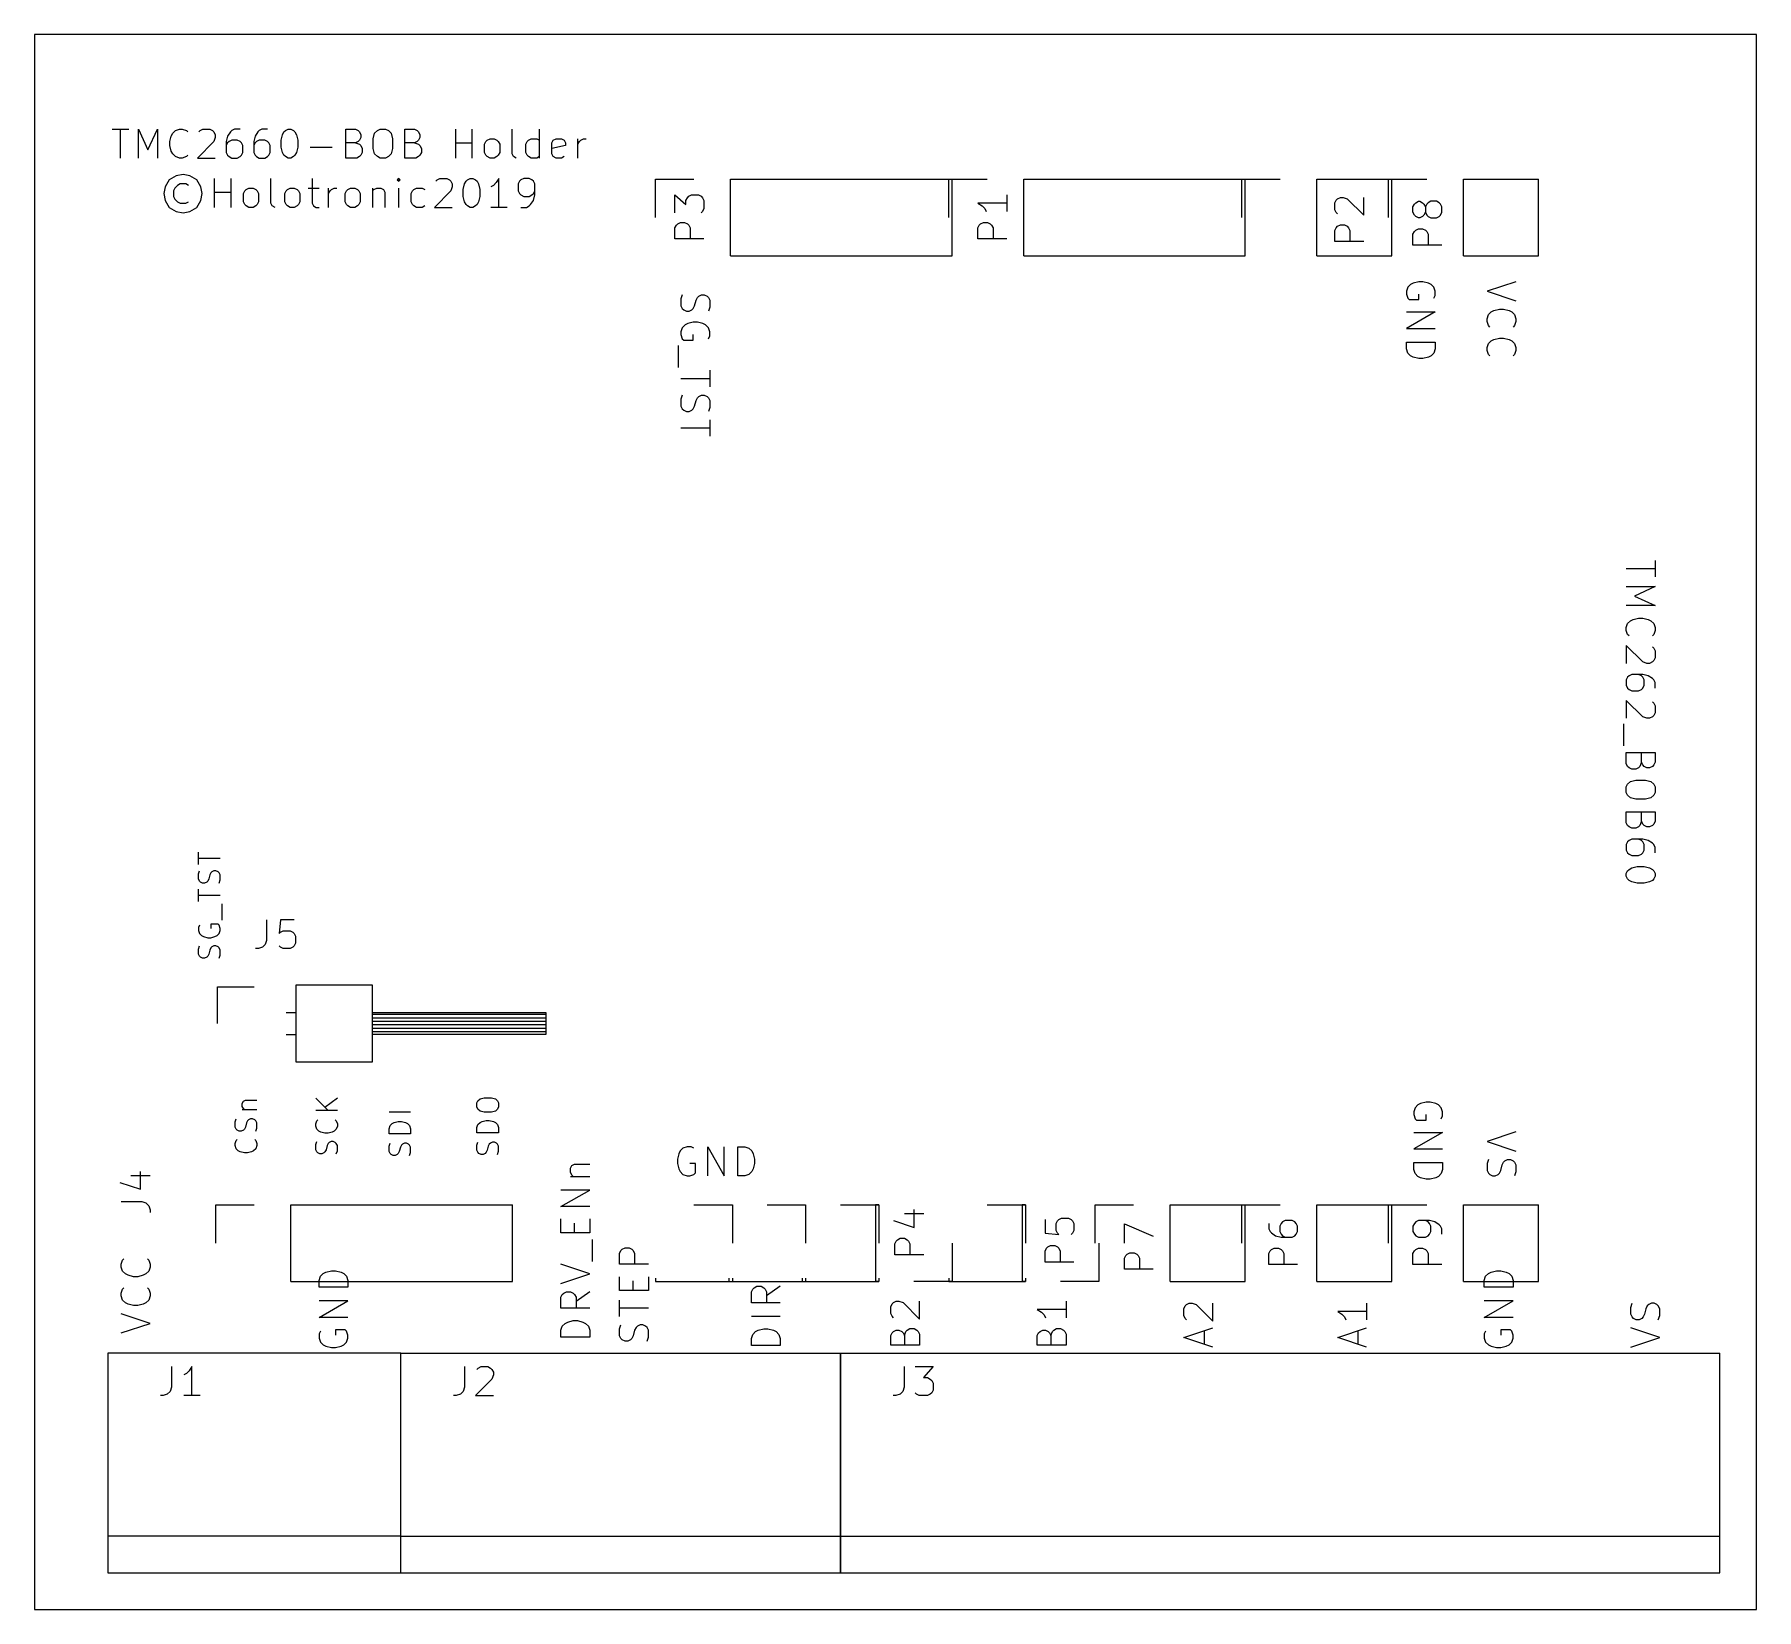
# Model space of a CAD drawing. Extents: x 22.8 to 82.5, y -71.9 to -17.3.
import ezdxf

# ---------------------------------------------------------------- set-up
doc = ezdxf.new("R2010")
doc.units = 0
doc.header["$MEASUREMENT"] = 0
doc.layers.add('BLACK', color=7, linetype='CONTINUOUS')

msp = doc.modelspace()

# ---------------------------------------------------------------- linework, layer by layer
at = {"layer": 'BLACK', "linetype": 'CONTINUOUS'}
for p, q in [((22.7732, -17.3377), (22.7732, -71.9477)), ((82.4632, -17.3377), (22.7732, -17.3377)), ((82.4632, -71.9477), (82.4632, -17.3377)), ((25.47, -20.6225), (26.0414, -20.6225)), ((25.7557, -21.6225), (25.7557, -20.6225)), ((26.3748, -21.6225), (26.3748, -20.6225)), ((26.3748, -20.6225), (26.7081, -21.3368)), ((26.7081, -21.3368), (27.0414, -20.6225)), ((27.0414, -20.6225), (27.0414, -21.6225)), ((27.47, -21.0511), (27.5176, -20.8606)), ((27.5176, -20.8606), (27.5653, -20.7654)), ((27.5653, -20.7654), (27.6605, -20.6702)), ((27.6605, -20.6702), (27.8033, -20.6225)), ((27.8033, -20.6225), (27.8986, -20.6225)), ((27.8986, -20.6225), (28.0414, -20.6702)), ((28.0414, -20.6702), (28.0891, -20.7178)), ((28.47, -20.7178), (28.5176, -20.6702)), ((28.5176, -20.6702), (28.6129, -20.6225)), ((28.6129, -20.6225), (28.851, -20.6225)), ((28.851, -20.6225), (28.9462, -20.6702)), ((28.9462, -20.6702), (28.9938, -20.7178)), ((28.9938, -20.7178), (29.0414, -20.813)), ((29.0414, -20.813), (29.0414, -20.9083)), ((29.47, -20.8606), (29.4224, -21.0511)), ((29.5653, -20.7178), (29.47, -20.8606)), ((29.6129, -20.6702), (29.5653, -20.7178)), ((29.7081, -20.6225), (29.6129, -20.6702)), ((29.8986, -20.6225), (29.7081, -20.6225)), ((30.4224, -20.8606), (30.3748, -21.0511)), ((30.5176, -20.7178), (30.4224, -20.8606)), ((30.5653, -20.6702), (30.5176, -20.7178)), ((30.6605, -20.6225), (30.5653, -20.6702)), ((30.851, -20.6225), (30.6605, -20.6225)), ((31.3272, -21.0035), (31.3748, -20.813)), ((31.3748, -20.813), (31.4224, -20.7178)), ((31.4224, -20.7178), (31.47, -20.6702)), ((31.47, -20.6702), (31.5653, -20.6225)), ((31.5653, -20.6225), (31.6605, -20.6225)), ((31.6605, -20.6225), (31.7557, -20.6702)), ((31.7557, -20.6702), (31.8033, -20.7178)), ((31.8033, -20.7178), (31.851, -20.813)), ((31.851, -20.813), (31.8986, -21.0035)), ((33.5653, -21.6225), (33.5653, -20.6225)), ((33.5653, -20.6225), (33.8986, -20.6225)), ((33.8986, -20.6225), (33.9938, -20.6702)), ((33.9938, -20.6702), (34.0414, -20.7178)), ((34.0414, -20.7178), (34.0891, -20.813)), ((34.0891, -20.813), (34.0891, -20.9083)), ((34.5176, -20.9559), (34.5653, -20.7654)), ((34.5653, -20.7654), (34.6605, -20.6702)), ((34.6605, -20.6702), (34.7557, -20.6225)), ((34.7557, -20.6225), (34.9462, -20.6225)), ((34.9462, -20.6225), (35.0414, -20.6702)), ((35.0414, -20.6702), (35.1367, -20.7654)), ((35.1367, -20.7654), (35.1843, -20.9559)), ((35.6129, -21.6225), (35.6129, -20.6225)), ((35.6129, -20.6225), (35.9462, -20.6225)), ((35.9462, -20.6225), (36.0414, -20.6702)), ((36.0414, -20.6702), (36.0891, -20.7178)), ((36.0891, -20.7178), (36.1367, -20.813)), ((36.1367, -20.813), (36.1367, -20.9083)), ((37.3748, -21.6225), (37.3748, -20.6225)), ((37.9462, -21.6225), (37.9462, -20.6225)), ((39.3272, -21.4797), (39.3272, -20.6225)), ((40.2795, -21.6225), (40.2795, -20.6225)), ((27.47, -21.194), (27.47, -21.0511)), ((27.5176, -21.3844), (27.47, -21.194)), ((27.5653, -21.4797), (27.5176, -21.3844)), ((27.6605, -21.5749), (27.5653, -21.4797)), ((28.9938, -21.0511), (28.4224, -21.6225)), ((29.0414, -20.9083), (28.9938, -21.0511)), ((29.4224, -21.0511), (29.4224, -21.4321)), ((29.47, -21.0987), (29.4224, -21.194)), ((29.4224, -21.4321), (29.47, -21.5273)), ((29.5176, -21.0511), (29.47, -21.0987)), ((29.6129, -21.0035), (29.5176, -21.0511)), ((29.8033, -21.0035), (29.6129, -21.0035)), ((29.8986, -21.0511), (29.8033, -21.0035)), ((29.9462, -21.0987), (29.8986, -21.0511)), ((29.9938, -21.194), (29.9462, -21.0987)), ((29.9462, -21.5273), (29.9938, -21.4321)), ((29.9938, -21.4321), (29.9938, -21.194)), ((30.3748, -21.0511), (30.3748, -21.4321)), ((30.4224, -21.0987), (30.3748, -21.194)), ((30.3748, -21.4321), (30.4224, -21.5273)), ((30.47, -21.0511), (30.4224, -21.0987)), ((30.5653, -21.0035), (30.47, -21.0511)), ((30.7557, -21.0035), (30.5653, -21.0035)), ((30.851, -21.0511), (30.7557, -21.0035)), ((30.8986, -21.0987), (30.851, -21.0511)), ((30.9462, -21.194), (30.8986, -21.0987)), ((30.8986, -21.5273), (30.9462, -21.4321)), ((30.9462, -21.4321), (30.9462, -21.194)), ((31.3272, -21.2416), (31.3272, -21.0035)), ((31.3748, -21.4321), (31.3272, -21.2416)), ((31.4224, -21.5273), (31.3748, -21.4321)), ((31.851, -21.4321), (31.8033, -21.5273)), ((31.8986, -21.2416), (31.851, -21.4321)), ((31.8986, -21.0035), (31.8986, -21.2416)), ((32.3272, -21.2416), (33.0891, -21.2416)), ((33.8986, -21.0987), (33.5653, -21.0987)), ((33.9938, -21.0511), (33.8986, -21.0987)), ((33.8986, -21.0987), (34.0414, -21.1464)), ((34.0414, -21.0035), (33.9938, -21.0511)), ((34.0891, -20.9083), (34.0414, -21.0035)), ((34.0414, -21.1464), (34.0891, -21.194)), ((34.0891, -21.194), (34.1367, -21.2892)), ((34.1367, -21.4321), (34.0891, -21.5273)), ((34.1367, -21.2892), (34.1367, -21.4321)), ((34.5176, -21.2892), (34.5176, -20.9559)), ((34.5653, -21.4797), (34.5176, -21.2892)), ((34.6605, -21.5749), (34.5653, -21.4797)), ((35.1367, -21.4797), (35.0414, -21.5749)), ((35.1843, -21.2892), (35.1367, -21.4797)), ((35.1843, -20.9559), (35.1843, -21.2892)), ((35.9462, -21.0987), (35.6129, -21.0987)), ((36.0414, -21.0511), (35.9462, -21.0987)), ((35.9462, -21.0987), (36.0891, -21.1464)), ((36.0891, -21.0035), (36.0414, -21.0511)), ((36.1367, -20.9083), (36.0891, -21.0035)), ((36.0891, -21.1464), (36.1367, -21.194)), ((36.1367, -21.194), (36.1843, -21.2892)), ((36.1843, -21.4321), (36.1367, -21.5273)), ((36.1843, -21.2892), (36.1843, -21.4321)), ((37.3748, -21.0987), (37.9462, -21.0987)), ((38.3748, -21.1464), (38.4224, -21.0511)), ((38.3748, -21.4321), (38.3748, -21.1464)), ((38.4224, -21.5273), (38.3748, -21.4321)), ((38.4224, -21.0511), (38.47, -21.0035)), ((38.47, -21.0035), (38.5653, -20.9559)), ((38.5653, -20.9559), (38.7081, -20.9559)), ((38.7081, -20.9559), (38.8033, -21.0035)), ((38.8033, -21.0035), (38.851, -21.0511)), ((38.851, -21.0511), (38.8986, -21.1464)), ((38.8986, -21.4321), (38.851, -21.5273)), ((38.8986, -21.1464), (38.8986, -21.4321)), ((39.3748, -21.5749), (39.3272, -21.4797)), ((39.8033, -21.1464), (39.851, -21.0511)), ((39.8033, -21.4321), (39.8033, -21.1464)), ((39.851, -21.5273), (39.8033, -21.4321)), ((39.851, -21.0511), (39.8986, -21.0035)), ((39.8986, -21.0035), (39.9938, -20.9559)), ((39.9938, -20.9559), (40.1843, -20.9559)), ((40.1843, -20.9559), (40.2795, -21.0035)), ((40.7081, -21.0987), (40.7557, -21.0035)), ((40.7081, -21.4797), (40.7081, -21.0987)), ((41.1843, -21.194), (40.7081, -21.2892)), ((40.7557, -21.5749), (40.7081, -21.4797)), ((40.7557, -21.0035), (40.851, -20.9559)), ((40.851, -20.9559), (41.0414, -20.9559)), ((41.0414, -20.9559), (41.1367, -21.0035)), ((41.1367, -21.0035), (41.1843, -21.0987)), ((41.1843, -21.0987), (41.1843, -21.194)), ((41.6129, -21.6225), (41.6129, -20.9559)), ((41.6129, -21.1464), (41.6605, -21.0511)), ((41.6605, -21.0511), (41.7081, -21.0035)), ((41.7081, -21.0035), (41.8033, -20.9559)), ((41.8033, -20.9559), (41.8986, -20.9559)), ((27.8033, -21.6225), (27.6605, -21.5749)), ((27.8986, -21.6225), (27.8033, -21.6225)), ((28.0414, -21.5749), (27.8986, -21.6225)), ((28.0891, -21.5273), (28.0414, -21.5749)), ((28.4224, -21.6225), (29.0414, -21.6225)), ((29.47, -21.5273), (29.5176, -21.5749)), ((29.5176, -21.5749), (29.6129, -21.6225)), ((29.6129, -21.6225), (29.8033, -21.6225)), ((29.8033, -21.6225), (29.8986, -21.5749)), ((29.8986, -21.5749), (29.9462, -21.5273)), ((30.4224, -21.5273), (30.47, -21.5749)), ((30.47, -21.5749), (30.5653, -21.6225)), ((30.5653, -21.6225), (30.7557, -21.6225)), ((30.7557, -21.6225), (30.851, -21.5749)), ((30.851, -21.5749), (30.8986, -21.5273)), ((31.47, -21.5749), (31.4224, -21.5273)), ((31.5653, -21.6225), (31.47, -21.5749)), ((31.6605, -21.6225), (31.5653, -21.6225)), ((31.7557, -21.5749), (31.6605, -21.6225)), ((31.8033, -21.5273), (31.7557, -21.5749)), ((33.9462, -21.6225), (33.5653, -21.6225)), ((34.0414, -21.5749), (33.9462, -21.6225)), ((34.0891, -21.5273), (34.0414, -21.5749)), ((34.7557, -21.6225), (34.6605, -21.5749)), ((34.9462, -21.6225), (34.7557, -21.6225)), ((35.0414, -21.5749), (34.9462, -21.6225)), ((35.9938, -21.6225), (35.6129, -21.6225)), ((36.0891, -21.5749), (35.9938, -21.6225)), ((36.1367, -21.5273), (36.0891, -21.5749)), ((38.47, -21.5749), (38.4224, -21.5273)), ((38.5653, -21.6225), (38.47, -21.5749)), ((38.7081, -21.6225), (38.5653, -21.6225)), ((38.8033, -21.5749), (38.7081, -21.6225)), ((38.851, -21.5273), (38.8033, -21.5749)), ((39.47, -21.6225), (39.3748, -21.5749)), ((39.8986, -21.5749), (39.851, -21.5273)), ((39.9938, -21.6225), (39.8986, -21.5749)), ((40.1843, -21.6225), (39.9938, -21.6225)), ((40.2795, -21.5749), (40.1843, -21.6225)), ((40.851, -21.6225), (40.7557, -21.5749)), ((41.0414, -21.6225), (40.851, -21.6225)), ((41.1367, -21.5749), (41.0414, -21.6225)), ((27.3033, -22.6183), (27.2557, -22.8564)), ((27.4462, -22.3802), (27.3033, -22.6183)), ((27.6843, -22.2373), (27.4462, -22.3802)), ((27.6367, -22.6659), (27.5891, -22.7611)), ((27.7319, -22.5706), (27.6367, -22.6659)), ((27.9224, -22.1897), (27.6843, -22.2373)), ((27.8272, -22.523), (27.7319, -22.5706)), ((28.0176, -22.523), (27.8272, -22.523)), ((28.1605, -22.2373), (27.9224, -22.1897)), ((28.1129, -22.5706), (28.0176, -22.523)), ((28.3986, -22.3802), (28.1605, -22.2373)), ((28.5414, -22.6183), (28.3986, -22.3802)), ((28.5891, -22.8564), (28.5414, -22.6183)), ((29.0176, -23.3325), (29.0176, -22.3325)), ((29.5891, -23.3325), (29.5891, -22.3325)), ((30.1129, -22.7135), (30.2081, -22.6659)), ((30.2081, -22.6659), (30.351, -22.6659)), ((30.351, -22.6659), (30.4462, -22.7135)), ((30.97, -23.1897), (30.97, -22.3325)), ((31.5414, -22.7135), (31.6367, -22.6659)), ((31.6367, -22.6659), (31.7795, -22.6659)), ((31.7795, -22.6659), (31.8748, -22.7135)), ((32.2557, -22.6659), (32.6367, -22.6659)), ((32.3986, -22.3325), (32.3986, -23.1897)), ((32.97, -23.3325), (32.97, -22.6659)), ((33.0653, -22.7135), (33.1605, -22.6659)), ((33.1605, -22.6659), (33.2557, -22.6659)), ((33.6367, -22.7135), (33.7319, -22.6659)), ((33.7319, -22.6659), (33.8748, -22.6659)), ((33.8748, -22.6659), (33.97, -22.7135)), ((34.4938, -22.6659), (34.4938, -23.3325)), ((34.5414, -22.7135), (34.6367, -22.6659)), ((34.6367, -22.6659), (34.7795, -22.6659)), ((34.7795, -22.6659), (34.8748, -22.7135)), ((35.3986, -22.3325), (35.351, -22.3802)), ((35.351, -22.3802), (35.3986, -22.4278)), ((35.4462, -22.3802), (35.3986, -22.3325)), ((35.3986, -22.3325), (35.3986, -22.4278)), ((35.3986, -22.4278), (35.4462, -22.3802)), ((35.3986, -23.3325), (35.3986, -22.6659)), ((35.9224, -22.7135), (36.0176, -22.6659)), ((36.0176, -22.6659), (36.2081, -22.6659)), ((36.2081, -22.6659), (36.3033, -22.7135)), ((36.6843, -22.4278), (36.7319, -22.3802)), ((36.7319, -22.3802), (36.8272, -22.3325)), ((36.8272, -22.3325), (37.0653, -22.3325)), ((37.0653, -22.3325), (37.1605, -22.3802)), ((37.1605, -22.3802), (37.2081, -22.4278)), ((37.2081, -22.4278), (37.2557, -22.523)), ((37.2557, -22.6183), (37.2081, -22.7611)), ((37.2557, -22.523), (37.2557, -22.6183)), ((37.6367, -22.7135), (37.6843, -22.523)), ((37.6843, -22.523), (37.7319, -22.4278)), ((37.7319, -22.4278), (37.7795, -22.3802)), ((37.7795, -22.3802), (37.8748, -22.3325)), ((37.8748, -22.3325), (37.97, -22.3325)), ((37.97, -22.3325), (38.0653, -22.3802)), ((38.0653, -22.3802), (38.1129, -22.4278)), ((38.1129, -22.4278), (38.1605, -22.523)), ((38.1605, -22.523), (38.2081, -22.7135)), ((38.6843, -22.5706), (38.5891, -22.6183)), ((38.7795, -22.4754), (38.6843, -22.5706)), ((38.8748, -22.3325), (38.7795, -22.4754)), ((38.8748, -23.3325), (38.8748, -22.3325)), ((39.5891, -22.4278), (39.5414, -22.523)), ((39.5414, -22.523), (39.5414, -22.7611)), ((39.6367, -22.3802), (39.5891, -22.4278)), ((39.7319, -22.3325), (39.6367, -22.3802)), ((39.9224, -22.3325), (39.7319, -22.3325)), ((40.0176, -22.3802), (39.9224, -22.3325)), ((40.0653, -22.4278), (40.0176, -22.3802)), ((40.1129, -22.523), (40.0653, -22.4278)), ((40.1129, -22.904), (40.1129, -22.523)), ((44.3032, -22.3577), (45.6332, -22.3577)), ((44.3032, -23.6877), (44.3032, -22.3577)), ((46.9032, -25.0177), (46.9032, -22.3577)), ((46.9032, -22.3577), (54.5832, -22.3577)), ((54.4632, -23.6877), (54.4632, -22.3577)), ((54.4632, -22.3577), (55.7932, -22.3577)), ((54.5832, -25.0177), (54.5832, -22.3577)), ((57.0632, -22.3577), (64.7432, -22.3577)), ((57.0632, -25.0177), (57.0632, -22.3577)), ((64.6232, -23.6877), (64.6232, -22.3577)), ((64.6232, -22.3577), (65.9532, -22.3577)), ((64.7432, -25.0177), (64.7432, -22.3577)), ((67.2232, -22.3577), (69.8232, -22.3577)), ((67.2232, -25.0177), (67.2232, -22.3577)), ((69.7032, -23.6877), (69.7032, -22.3577)), ((69.7032, -22.3577), (71.0332, -22.3577)), ((69.8232, -25.0177), (69.8232, -22.3577)), ((72.3032, -22.3577), (74.9032, -22.3577)), ((72.3032, -25.0177), (72.3032, -22.3577)), ((74.9032, -25.0177), (74.9032, -22.3577)), ((27.2557, -22.8564), (27.3033, -23.0944)), ((27.3033, -23.0944), (27.4462, -23.3325)), ((27.5891, -22.7611), (27.5891, -22.9516)), ((27.5891, -22.9516), (27.6367, -23.0468)), ((27.6367, -23.0468), (27.7319, -23.1421)), ((27.7319, -23.1421), (27.8272, -23.1897)), ((27.8272, -23.1897), (28.0176, -23.1897)), ((28.0176, -23.1897), (28.1129, -23.1421)), ((28.3986, -23.3325), (28.5414, -23.0944)), ((28.5414, -23.0944), (28.5891, -22.8564)), ((29.0176, -22.8087), (29.5891, -22.8087)), ((30.0176, -22.8564), (30.0653, -22.7611)), ((30.0176, -23.1421), (30.0176, -22.8564)), ((30.0653, -23.2373), (30.0176, -23.1421)), ((30.0653, -22.7611), (30.1129, -22.7135)), ((30.1129, -23.2849), (30.0653, -23.2373)), ((30.4462, -22.7135), (30.4938, -22.7611)), ((30.4938, -23.2373), (30.4462, -23.2849)), ((30.4938, -22.7611), (30.5414, -22.8564)), ((30.5414, -23.1421), (30.4938, -23.2373)), ((30.5414, -22.8564), (30.5414, -23.1421)), ((31.0176, -23.2849), (30.97, -23.1897)), ((31.4462, -22.8564), (31.4938, -22.7611)), ((31.4462, -23.1421), (31.4462, -22.8564)), ((31.4938, -23.2373), (31.4462, -23.1421)), ((31.4938, -22.7611), (31.5414, -22.7135)), ((31.5414, -23.2849), (31.4938, -23.2373)), ((31.8748, -22.7135), (31.9224, -22.7611)), ((31.9224, -23.2373), (31.8748, -23.2849)), ((31.9224, -22.7611), (31.97, -22.8564)), ((31.97, -23.1421), (31.9224, -23.2373)), ((31.97, -22.8564), (31.97, -23.1421)), ((32.3986, -23.1897), (32.4462, -23.2849)), ((32.97, -22.8564), (33.0176, -22.7611)), ((33.0176, -22.7611), (33.0653, -22.7135)), ((33.5414, -22.8564), (33.5891, -22.7611)), ((33.5414, -23.1421), (33.5414, -22.8564)), ((33.5891, -23.2373), (33.5414, -23.1421)), ((33.5891, -22.7611), (33.6367, -22.7135)), ((33.6367, -23.2849), (33.5891, -23.2373)), ((33.97, -22.7135), (34.0176, -22.7611)), ((34.0176, -23.2373), (33.97, -23.2849)), ((34.0176, -22.7611), (34.0653, -22.8564)), ((34.0653, -23.1421), (34.0176, -23.2373)), ((34.0653, -22.8564), (34.0653, -23.1421)), ((34.4938, -22.7611), (34.5414, -22.7135)), ((34.8748, -22.7135), (34.9224, -22.8087)), ((34.9224, -22.8087), (34.9224, -23.3325)), ((35.8272, -22.8564), (35.8748, -22.7611)), ((35.8272, -23.1421), (35.8272, -22.8564)), ((35.8748, -23.2373), (35.8272, -23.1421)), ((35.8748, -22.7611), (35.9224, -22.7135)), ((35.9224, -23.2849), (35.8748, -23.2373)), ((37.2081, -22.7611), (36.6367, -23.3325)), ((37.6367, -22.9516), (37.6367, -22.7135)), ((37.6843, -23.1421), (37.6367, -22.9516)), ((37.7319, -23.2373), (37.6843, -23.1421)), ((37.7795, -23.2849), (37.7319, -23.2373)), ((38.1129, -23.2373), (38.0653, -23.2849)), ((38.1605, -23.1421), (38.1129, -23.2373)), ((38.2081, -22.9516), (38.1605, -23.1421)), ((38.2081, -22.7135), (38.2081, -22.9516)), ((39.5414, -22.7611), (39.5891, -22.8564)), ((39.5891, -22.8564), (39.6367, -22.904)), ((39.6367, -22.904), (39.7319, -22.9516)), ((39.7319, -22.9516), (39.9224, -22.9516)), ((39.9224, -22.9516), (40.0176, -22.904)), ((39.9224, -23.2849), (39.97, -23.2373)), ((39.97, -23.2373), (40.0653, -23.0944)), ((40.0176, -22.904), (40.0653, -22.8564)), ((40.0653, -22.8564), (40.1129, -22.7611)), ((40.0653, -23.0944), (40.1129, -22.904)), ((44.9748, -23.521), (44.9748, -22.902)), ((44.9748, -22.902), (45.3558, -23.2353)), ((45.3558, -23.0925), (45.4034, -22.9972)), ((45.3558, -23.2353), (45.3558, -23.0925)), ((45.4034, -22.9972), (45.451, -22.9496)), ((45.451, -22.9496), (45.5462, -22.902)), ((45.5462, -22.902), (45.7843, -22.902)), ((45.7843, -22.902), (45.8796, -22.9496)), ((45.8796, -22.9496), (45.9272, -22.9972)), ((45.9272, -22.9972), (45.9748, -23.0925)), ((45.9748, -23.0925), (45.9748, -23.3782)), ((56.4748, -23.1877), (55.4748, -23.1877)), ((55.4748, -23.1877), (55.6177, -23.2829)), ((56.4748, -22.902), (56.4748, -23.4734)), ((67.8464, -23.18), (67.894, -23.0848)), ((67.8464, -23.4181), (67.8464, -23.18)), ((67.894, -23.0848), (67.9416, -23.0372)), ((67.9416, -23.0372), (68.0368, -22.9896)), ((68.0368, -22.9896), (68.1321, -22.9896)), ((68.1321, -22.9896), (68.2749, -23.0372)), ((68.2749, -23.0372), (68.8464, -23.6086)), ((68.8464, -23.6086), (68.8464, -22.9896)), ((70.5548, -23.3145), (70.6024, -23.2192)), ((70.6024, -23.2192), (70.65, -23.1716)), ((70.65, -23.1716), (70.7453, -23.124)), ((70.7453, -23.124), (70.7929, -23.124)), ((70.7929, -23.124), (70.8881, -23.1716)), ((70.8881, -23.1716), (70.9358, -23.2192)), ((70.9358, -23.2192), (70.9834, -23.3145)), ((71.031, -23.2192), (70.9834, -23.3145)), ((71.0786, -23.1716), (71.031, -23.2192)), ((71.1738, -23.124), (71.0786, -23.1716)), ((71.3643, -23.124), (71.1738, -23.124)), ((71.4596, -23.1716), (71.3643, -23.124)), ((71.5072, -23.2192), (71.4596, -23.1716)), ((71.5548, -23.3145), (71.5072, -23.2192)), ((27.4462, -23.3325), (27.6843, -23.4754)), ((27.6843, -23.4754), (27.9224, -23.523)), ((27.9224, -23.523), (28.1605, -23.4754)), ((28.1605, -23.4754), (28.3986, -23.3325)), ((30.2081, -23.3325), (30.1129, -23.2849)), ((30.351, -23.3325), (30.2081, -23.3325)), ((30.4462, -23.2849), (30.351, -23.3325)), ((31.1129, -23.3325), (31.0176, -23.2849)), ((31.6367, -23.3325), (31.5414, -23.2849)), ((31.7795, -23.3325), (31.6367, -23.3325)), ((31.8748, -23.2849), (31.7795, -23.3325)), ((32.4462, -23.2849), (32.5414, -23.3325)), ((32.5414, -23.3325), (32.6367, -23.3325)), ((33.7319, -23.3325), (33.6367, -23.2849)), ((33.8748, -23.3325), (33.7319, -23.3325)), ((33.97, -23.2849), (33.8748, -23.3325)), ((36.0176, -23.3325), (35.9224, -23.2849)), ((36.2081, -23.3325), (36.0176, -23.3325)), ((36.3033, -23.2849), (36.2081, -23.3325)), ((36.6367, -23.3325), (37.2557, -23.3325)), ((37.8748, -23.3325), (37.7795, -23.2849)), ((37.97, -23.3325), (37.8748, -23.3325)), ((38.0653, -23.2849), (37.97, -23.3325)), ((39.1605, -23.3325), (38.5891, -23.3325)), ((39.6367, -23.3325), (39.8272, -23.3325)), ((39.8272, -23.3325), (39.9224, -23.2849)), ((45.07, -23.902), (45.1653, -23.8544)), ((45.1653, -23.8544), (45.3081, -23.8544)), ((45.3081, -23.8544), (45.4034, -23.902)), ((45.9272, -23.4734), (45.8796, -23.521)), ((45.9748, -23.3782), (45.9272, -23.4734)), ((55.57, -23.902), (55.6653, -23.8544)), ((55.6177, -23.2829), (55.7129, -23.3782)), ((55.6653, -23.8544), (55.8081, -23.8544)), ((55.7129, -23.3782), (55.7605, -23.4734)), ((55.8081, -23.8544), (55.9034, -23.902)), ((67.894, -23.5134), (67.8464, -23.4181)), ((67.9416, -23.561), (67.894, -23.5134)), ((70.5548, -23.505), (70.5548, -23.3145)), ((70.6024, -23.6002), (70.5548, -23.505)), ((70.65, -23.6478), (70.6024, -23.6002)), ((70.7453, -23.6954), (70.65, -23.6478)), ((70.7929, -23.6954), (70.7453, -23.6954)), ((70.8881, -23.6478), (70.7929, -23.6954)), ((70.9358, -23.6002), (70.8881, -23.6478)), ((70.9834, -23.505), (70.9358, -23.6002)), ((70.9834, -23.3145), (70.9834, -23.505)), ((70.9834, -23.505), (71.031, -23.6002)), ((71.031, -23.6002), (71.0786, -23.6478)), ((71.0786, -23.6478), (71.1738, -23.6954)), ((71.1738, -23.6954), (71.3643, -23.6954)), ((71.3643, -23.6954), (71.4596, -23.6478)), ((71.4596, -23.6478), (71.5072, -23.6002)), ((71.5072, -23.6002), (71.5548, -23.505)), ((71.5548, -23.505), (71.5548, -23.3145)), ((44.9748, -24.0448), (45.0224, -23.9496)), ((44.9748, -24.4258), (44.9748, -24.0448)), ((45.9748, -24.4258), (44.9748, -24.4258)), ((45.0224, -23.9496), (45.07, -23.902)), ((45.4034, -23.902), (45.451, -23.9496)), ((45.451, -23.9496), (45.4986, -24.0448)), ((45.4986, -24.0448), (45.4986, -24.4258)), ((55.4748, -24.0448), (55.5224, -23.9496)), ((55.4748, -24.4258), (55.4748, -24.0448)), ((56.4748, -24.4258), (55.4748, -24.4258)), ((55.5224, -23.9496), (55.57, -23.902)), ((55.9034, -23.902), (55.951, -23.9496)), ((55.951, -23.9496), (55.9986, -24.0448)), ((55.9986, -24.0448), (55.9986, -24.4258)), ((67.8464, -24.1324), (67.894, -24.0372)), ((67.8464, -24.5134), (67.8464, -24.1324)), ((67.894, -24.0372), (67.9416, -23.9896)), ((67.9416, -23.9896), (68.0368, -23.9419)), ((68.0368, -23.9419), (68.1797, -23.9419)), ((68.1797, -23.9419), (68.2749, -23.9896)), ((68.2749, -23.9896), (68.3226, -24.0372)), ((68.3226, -24.0372), (68.3702, -24.1324)), ((68.3702, -24.1324), (68.3702, -24.5134)), ((70.5548, -24.2669), (70.6024, -24.1716)), ((70.5548, -24.6478), (70.5548, -24.2669)), ((70.6024, -24.1716), (70.65, -24.124)), ((70.65, -24.124), (70.7453, -24.0764)), ((70.7453, -24.0764), (70.8881, -24.0764)), ((70.8881, -24.0764), (70.9834, -24.124)), ((70.9834, -24.124), (71.031, -24.1716)), ((71.031, -24.1716), (71.0786, -24.2669)), ((71.0786, -24.2669), (71.0786, -24.6478)), ((46.9032, -25.0177), (54.5832, -25.0177)), ((57.0632, -25.0177), (64.7432, -25.0177)), ((67.2232, -25.0177), (69.8232, -25.0177)), ((68.8464, -24.5134), (67.8464, -24.5134)), ((71.5548, -24.6478), (70.5548, -24.6478)), ((72.3032, -25.0177), (74.9032, -25.0177)), ((70.3744, -26.1009), (70.3268, -26.2437)), ((70.3268, -26.2437), (70.3268, -26.339)), ((70.4697, -26.0056), (70.3744, -26.1009)), ((70.5649, -25.958), (70.4697, -26.0056)), ((70.7554, -25.9104), (70.5649, -25.958)), ((70.8982, -25.9104), (70.7554, -25.9104)), ((71.0887, -25.958), (70.8982, -25.9104)), ((71.184, -26.0056), (71.0887, -25.958)), ((71.2792, -26.1009), (71.184, -26.0056)), ((71.3268, -26.2437), (71.2792, -26.1009)), ((71.3268, -26.3866), (71.3268, -26.2437)), ((74.1208, -25.9104), (73.1208, -26.2437)), ((73.1208, -26.2437), (74.1208, -26.5771)), ((45.2284, -26.363), (45.1808, -26.5058)), ((45.1808, -26.5058), (45.1808, -26.7439)), ((45.1808, -26.7439), (45.2284, -26.8392)), ((45.2284, -26.8392), (45.2761, -26.8868)), ((45.5618, -26.8868), (45.6094, -26.8392)), ((45.6094, -26.8392), (45.657, -26.7439)), ((45.657, -26.7439), (45.7046, -26.5535)), ((45.7046, -26.5535), (45.7522, -26.4582)), ((45.7522, -26.4582), (45.7999, -26.4106)), ((45.7999, -26.4106), (45.8951, -26.363)), ((45.8951, -26.363), (45.9903, -26.363)), ((45.9903, -26.363), (46.0856, -26.4106)), ((46.0856, -26.4106), (46.1332, -26.4582)), ((46.1332, -26.4582), (46.1808, -26.5535)), ((46.1808, -26.7915), (46.1332, -26.9344)), ((46.1808, -26.5535), (46.1808, -26.7915)), ((70.3268, -26.339), (70.3744, -26.4818)), ((70.3744, -26.4818), (70.4221, -26.5295)), ((70.4221, -26.5295), (70.7554, -26.5295)), ((70.7554, -26.5295), (70.7554, -26.339)), ((71.2792, -26.4818), (71.3268, -26.3866)), ((45.3237, -27.4106), (45.2284, -27.5058)), ((45.2761, -26.8868), (45.3713, -26.9344)), ((45.4189, -27.363), (45.3237, -27.4106)), ((45.3713, -26.9344), (45.4665, -26.9344)), ((45.6094, -27.3154), (45.4189, -27.363)), ((45.4665, -26.9344), (45.5618, -26.8868)), ((45.7522, -27.3154), (45.6094, -27.3154)), ((45.9427, -27.363), (45.7522, -27.3154)), ((46.038, -27.4106), (45.9427, -27.363)), ((46.1332, -27.5058), (46.038, -27.4106)), ((70.3268, -26.958), (71.3268, -26.958)), ((71.3268, -26.958), (70.3268, -27.5295)), ((73.1208, -27.1961), (73.1684, -27.0533)), ((73.1208, -27.2914), (73.1208, -27.1961)), ((73.1684, -27.4342), (73.1208, -27.2914)), ((73.1684, -27.0533), (73.2637, -26.958)), ((73.2161, -27.4818), (73.1684, -27.4342)), ((73.2637, -26.958), (73.3589, -26.9104)), ((73.3589, -26.9104), (73.5494, -26.8628)), ((73.5494, -26.8628), (73.6922, -26.8628)), ((73.6922, -26.8628), (73.8827, -26.9104)), ((73.8827, -26.9104), (73.978, -26.958)), ((73.978, -26.958), (74.0732, -27.0533)), ((74.0732, -27.4342), (74.0256, -27.4818)), ((74.0732, -27.0533), (74.1208, -27.1961)), ((74.1208, -27.2914), (74.0732, -27.4342)), ((74.1208, -27.1961), (74.1208, -27.2914)), ((45.2284, -27.5058), (45.1808, -27.6487)), ((45.1808, -27.6487), (45.1808, -27.7439)), ((45.1808, -27.7439), (45.2284, -27.8868)), ((45.2284, -27.8868), (45.2761, -27.9344)), ((45.2761, -27.9344), (45.6094, -27.9344)), ((45.6094, -27.9344), (45.6094, -27.7439)), ((46.1808, -27.6487), (46.1332, -27.5058)), ((46.1332, -27.8868), (46.1808, -27.7915)), ((46.1808, -27.7915), (46.1808, -27.6487)), ((70.3268, -27.5295), (71.3268, -27.5295)), ((70.3268, -28.0056), (71.3268, -28.0056)), ((70.3268, -28.2437), (70.3268, -28.0056)), ((71.3268, -28.0056), (71.3268, -28.2437)), ((73.1208, -28.1961), (73.1684, -28.0533)), ((73.1684, -28.0533), (73.2637, -27.958)), ((73.2637, -27.958), (73.3589, -27.9104)), ((73.3589, -27.9104), (73.5494, -27.8628)), ((73.5494, -27.8628), (73.6922, -27.8628)), ((73.6922, -27.8628), (73.8827, -27.9104)), ((73.8827, -27.9104), (73.978, -27.958)), ((73.978, -27.958), (74.0732, -28.0533)), ((74.0732, -28.0533), (74.1208, -28.1961)), ((45.0856, -28.1249), (45.0856, -28.8868)), ((70.3744, -28.3866), (70.3268, -28.2437)), ((70.4697, -28.4818), (70.3744, -28.3866)), ((70.5649, -28.5295), (70.4697, -28.4818)), ((70.7554, -28.5771), (70.5649, -28.5295)), ((70.8982, -28.5771), (70.7554, -28.5771)), ((71.0887, -28.5295), (70.8982, -28.5771)), ((71.184, -28.4818), (71.0887, -28.5295)), ((71.2792, -28.3866), (71.184, -28.4818)), ((71.3268, -28.2437), (71.2792, -28.3866)), ((73.1208, -28.2914), (73.1208, -28.1961)), ((73.1684, -28.4342), (73.1208, -28.2914)), ((73.2161, -28.4818), (73.1684, -28.4342)), ((74.0732, -28.4342), (74.0256, -28.4818)), ((74.1208, -28.2914), (74.0732, -28.4342)), ((74.1208, -28.1961), (74.1208, -28.2914)), ((46.1808, -28.982), (46.1808, -29.5535)), ((45.1808, -29.2677), (46.1808, -29.2677)), ((45.2284, -29.8392), (45.1808, -29.982)), ((45.7999, -29.8868), (45.8951, -29.8392)), ((45.8951, -29.8392), (45.9903, -29.8392)), ((45.9903, -29.8392), (46.0856, -29.8868)), ((45.1808, -29.982), (45.1808, -30.2201)), ((45.1808, -30.2201), (45.2284, -30.3154)), ((45.2284, -30.3154), (45.2761, -30.363)), ((45.2761, -30.363), (45.3713, -30.4106)), ((45.3713, -30.4106), (45.4665, -30.4106)), ((45.4665, -30.4106), (45.5618, -30.363)), ((45.5618, -30.363), (45.6094, -30.3154)), ((45.6094, -30.3154), (45.657, -30.2201)), ((45.657, -30.2201), (45.7046, -30.0296)), ((45.7046, -30.0296), (45.7522, -29.9344)), ((45.7522, -29.9344), (45.7999, -29.8868)), ((46.0856, -29.8868), (46.1332, -29.9344)), ((46.1332, -29.9344), (46.1808, -30.0296)), ((46.1808, -30.2677), (46.1332, -30.4106)), ((46.1808, -30.0296), (46.1808, -30.2677)), ((45.1808, -30.982), (46.1808, -30.982)), ((46.1808, -30.6963), (46.1808, -31.2677)), ((78.9468, -35.5709), (78.9468, -36.1423)), ((77.9468, -35.8566), (78.9468, -35.8566)), ((77.9468, -36.4756), (78.9468, -36.4756)), ((78.9468, -36.4756), (78.2325, -36.809)), ((78.2325, -36.809), (78.9468, -37.1423)), ((78.9468, -37.1423), (77.9468, -37.1423)), ((78.1849, -37.6185), (78.3754, -37.5709)), ((78.3754, -37.5709), (78.5182, -37.5709)), ((78.5182, -37.5709), (78.7087, -37.6185)), ((77.9468, -37.9042), (77.9944, -37.7614)), ((77.9468, -37.9995), (77.9468, -37.9042)), ((77.9944, -38.1423), (77.9468, -37.9995)), ((77.9944, -37.7614), (78.0897, -37.6661)), ((78.0421, -38.1899), (77.9944, -38.1423)), ((78.0897, -37.6661), (78.1849, -37.6185)), ((78.7087, -37.6185), (78.804, -37.6661)), ((78.804, -37.6661), (78.8992, -37.7614)), ((78.8992, -38.1423), (78.8516, -38.1899)), ((78.8992, -37.7614), (78.9468, -37.9042)), ((78.9468, -37.9995), (78.8992, -38.1423)), ((78.9468, -37.9042), (78.9468, -37.9995)), ((78.5182, -39.0947), (77.9468, -38.5233)), ((77.9468, -38.5233), (77.9468, -39.1423)), ((78.8516, -38.5709), (78.8992, -38.6185)), ((78.8992, -38.6185), (78.9468, -38.7137)), ((78.9468, -38.7137), (78.9468, -38.9518)), ((78.6611, -39.1423), (78.5182, -39.0947)), ((78.7563, -39.1423), (78.6611, -39.1423)), ((78.8516, -39.0947), (78.7563, -39.1423)), ((78.8992, -39.0471), (78.8516, -39.0947)), ((78.9468, -38.9518), (78.8992, -39.0471)), ((77.9944, -39.6185), (77.9468, -39.7137)), ((77.9468, -39.7137), (77.9468, -39.9042)), ((77.9468, -39.9042), (77.9944, -39.9995)), ((78.0421, -39.5709), (77.9944, -39.6185)), ((78.1373, -39.5233), (78.0421, -39.5709)), ((78.5182, -39.5233), (78.1373, -39.5233)), ((78.4706, -39.5709), (78.3754, -39.5233)), ((78.5182, -39.6185), (78.4706, -39.5709)), ((78.7087, -39.5709), (78.5182, -39.5233)), ((78.5659, -39.7137), (78.5182, -39.6185)), ((78.5182, -39.9995), (78.5659, -39.9042)), ((78.5659, -39.9042), (78.5659, -39.7137)), ((78.8516, -39.6661), (78.7087, -39.5709)), ((78.8992, -39.7137), (78.8516, -39.6661)), ((78.9468, -39.809), (78.8992, -39.7137)), ((78.9468, -39.9995), (78.9468, -39.809)), ((78.5182, -40.9995), (77.9468, -40.428)), ((77.9468, -40.428), (77.9468, -41.0471)), ((77.9944, -39.9995), (78.0421, -40.0471)), ((78.0421, -40.0471), (78.1373, -40.0947)), ((78.1373, -40.0947), (78.3754, -40.0947)), ((78.3754, -40.0947), (78.4706, -40.0471)), ((78.4706, -40.0471), (78.5182, -39.9995)), ((78.8516, -40.4756), (78.8992, -40.5233)), ((78.8992, -40.5233), (78.9468, -40.6185)), ((78.6611, -41.0471), (78.5182, -40.9995)), ((78.7563, -41.0471), (78.6611, -41.0471)), ((78.8516, -40.9995), (78.7563, -41.0471)), ((78.8992, -40.9518), (78.8516, -40.9995)), ((78.9468, -40.8566), (78.8992, -40.9518)), ((78.9468, -40.6185), (78.9468, -40.8566)), ((77.8516, -41.2375), (77.8516, -41.9995)), ((77.9468, -42.6185), (77.9468, -42.2375)), ((77.9468, -42.2375), (78.9468, -42.2375)), ((78.4706, -42.5709), (78.4706, -42.2375)), ((78.9468, -42.2375), (78.9468, -42.5709)), ((77.9944, -42.7137), (77.9468, -42.6185)), ((78.0421, -42.7614), (77.9944, -42.7137)), ((78.1373, -42.809), (78.0421, -42.7614)), ((78.2802, -42.809), (78.1373, -42.809)), ((78.3754, -42.7614), (78.2802, -42.809)), ((78.423, -42.7137), (78.3754, -42.7614)), ((78.4706, -42.5709), (78.423, -42.7137)), ((78.5182, -42.6661), (78.4706, -42.5709)), ((78.5659, -42.7137), (78.5182, -42.6661)), ((78.6611, -42.7614), (78.5659, -42.7137)), ((78.7563, -42.7614), (78.6611, -42.7614)), ((78.8516, -42.7137), (78.7563, -42.7614)), ((78.8992, -42.6661), (78.8516, -42.7137)), ((78.9468, -42.5709), (78.8992, -42.6661)), ((77.9468, -43.428), (77.9944, -43.3328)), ((77.9468, -43.6185), (77.9468, -43.428)), ((77.9944, -43.3328), (78.0897, -43.2375)), ((78.0897, -43.2375), (78.2802, -43.1899)), ((78.2802, -43.1899), (78.6135, -43.1899)), ((78.6135, -43.1899), (78.804, -43.2375)), ((78.804, -43.2375), (78.8992, -43.3328)), ((78.8992, -43.3328), (78.9468, -43.428)), ((78.9468, -43.428), (78.9468, -43.6185)), ((77.9944, -43.7137), (77.9468, -43.6185)), ((78.0897, -43.809), (77.9944, -43.7137)), ((78.2802, -43.8566), (78.0897, -43.809)), ((78.6135, -43.8566), (78.2802, -43.8566)), ((78.804, -43.809), (78.6135, -43.8566)), ((78.8992, -43.7137), (78.804, -43.809)), ((78.9468, -43.6185), (78.8992, -43.7137)), ((77.9468, -44.6661), (77.9468, -44.2852)), ((77.9468, -44.2852), (78.9468, -44.2852)), ((77.9944, -44.7614), (77.9468, -44.6661)), ((78.0421, -44.809), (77.9944, -44.7614)), ((78.423, -44.7614), (78.3754, -44.809)), ((78.4706, -44.6185), (78.423, -44.7614)), ((78.4706, -44.6185), (78.4706, -44.2852)), ((78.5182, -44.7137), (78.4706, -44.6185)), ((78.5659, -44.7614), (78.5182, -44.7137)), ((78.6611, -44.809), (78.5659, -44.7614)), ((78.8516, -44.7614), (78.7563, -44.809)), ((78.8992, -44.7137), (78.8516, -44.7614)), ((78.9468, -44.6185), (78.8992, -44.7137)), ((78.9468, -44.2852), (78.9468, -44.6185)), ((77.9944, -45.3328), (77.9468, -45.428)), ((78.0421, -45.2852), (77.9944, -45.3328)), ((78.1373, -44.8566), (78.0421, -44.809)), ((78.1373, -45.2375), (78.0421, -45.2852)), ((78.2802, -44.8566), (78.1373, -44.8566)), ((78.5182, -45.2375), (78.1373, -45.2375)), ((78.3754, -44.809), (78.2802, -44.8566)), ((78.4706, -45.2852), (78.3754, -45.2375)), ((78.5182, -45.3328), (78.4706, -45.2852)), ((78.7087, -45.2852), (78.5182, -45.2375)), ((78.5659, -45.428), (78.5182, -45.3328)), ((78.7563, -44.809), (78.6611, -44.809)), ((78.8516, -45.3804), (78.7087, -45.2852)), ((28.4585, -46.1173), (28.4585, -45.6887)), ((29.2085, -45.903), (28.4585, -45.903)), ((77.9468, -45.428), (77.9468, -45.6185)), ((77.9468, -45.6185), (77.9944, -45.7137)), ((77.9944, -45.7137), (78.0421, -45.7614)), ((78.0421, -45.7614), (78.1373, -45.809)), ((78.1373, -45.809), (78.3754, -45.809)), ((78.3754, -45.809), (78.4706, -45.7614)), ((78.4706, -45.7614), (78.5182, -45.7137)), ((78.5182, -45.7137), (78.5659, -45.6185)), ((78.5659, -45.6185), (78.5659, -45.428)), ((78.8992, -45.428), (78.8516, -45.3804)), ((78.9468, -45.5233), (78.8992, -45.428)), ((78.9468, -45.7137), (78.9468, -45.5233)), ((28.4585, -46.4387), (28.4942, -46.3316)), ((28.4585, -46.6173), (28.4585, -46.4387)), ((28.8513, -46.4745), (28.8156, -46.6173)), ((28.8871, -46.403), (28.8513, -46.4745)), ((28.9228, -46.3673), (28.8871, -46.403)), ((28.9942, -46.3316), (28.9228, -46.3673)), ((29.0656, -46.3316), (28.9942, -46.3316)), ((29.1371, -46.3673), (29.0656, -46.3316)), ((29.1728, -46.403), (29.1371, -46.3673)), ((29.2085, -46.4745), (29.1728, -46.403)), ((29.2085, -46.653), (29.2085, -46.4745)), ((77.9468, -46.428), (77.9944, -46.3328)), ((77.9468, -46.5233), (77.9468, -46.428)), ((77.9944, -46.6185), (77.9468, -46.5233)), ((77.9944, -46.3328), (78.0421, -46.2852)), ((78.0421, -46.2852), (78.1373, -46.2375)), ((78.1373, -46.2375), (78.3278, -46.1899)), ((78.3278, -46.1899), (78.5659, -46.1899)), ((78.5659, -46.1899), (78.7563, -46.2375)), ((78.7563, -46.2375), (78.8516, -46.2852)), ((78.8516, -46.2852), (78.8992, -46.3328)), ((78.8992, -46.3328), (78.9468, -46.428)), ((78.9468, -46.5233), (78.8992, -46.6185)), ((78.9468, -46.428), (78.9468, -46.5233)), ((28.4942, -46.6887), (28.4585, -46.6173)), ((28.4585, -47.403), (28.4585, -46.9745)), ((28.5299, -46.7245), (28.4942, -46.6887)), ((28.6013, -46.7602), (28.5299, -46.7245)), ((28.6728, -46.7602), (28.6013, -46.7602)), ((28.7442, -46.7245), (28.6728, -46.7602)), ((28.7799, -46.6887), (28.7442, -46.7245)), ((28.8156, -46.6173), (28.7799, -46.6887)), ((29.1728, -46.7602), (29.2085, -46.653)), ((78.0421, -46.6661), (77.9944, -46.6185)), ((78.1373, -46.7137), (78.0421, -46.6661)), ((78.3278, -46.7614), (78.1373, -46.7137)), ((78.5659, -46.7614), (78.3278, -46.7614)), ((78.7563, -46.7137), (78.5659, -46.7614)), ((78.8516, -46.6661), (78.7563, -46.7137)), ((78.8992, -46.6185), (78.8516, -46.6661)), ((29.2085, -47.1887), (28.4585, -47.1887)), ((29.2799, -48.0459), (29.2799, -47.4745)), ((28.4942, -48.2245), (28.4585, -48.2959)), ((28.4585, -48.2959), (28.4585, -48.403)), ((29.1371, -48.1887), (28.8871, -48.1887)), ((28.8871, -48.1887), (28.8871, -48.3316)), ((29.1728, -48.2245), (29.1371, -48.1887)), ((29.2085, -48.3316), (29.1728, -48.2245)), ((29.2085, -48.403), (29.2085, -48.3316)), ((30.8219, -48.0321), (30.8219, -48.7464)), ((31.2981, -48.0321), (31.2504, -48.5083)), ((31.7742, -48.0321), (31.2981, -48.0321)), ((28.4585, -48.403), (28.4942, -48.5102)), ((28.4585, -49.0459), (28.4942, -48.9387)), ((28.4942, -48.5102), (28.5656, -48.5816)), ((28.5656, -48.5816), (28.6371, -48.6173)), ((28.6371, -48.6173), (28.7799, -48.653)), ((28.7799, -48.653), (28.8871, -48.653)), ((28.8871, -48.653), (29.0299, -48.6173)), ((28.9942, -48.9387), (28.9228, -48.9745)), ((29.0656, -48.9387), (28.9942, -48.9387)), ((29.0299, -48.6173), (29.1013, -48.5816)), ((29.1371, -48.9745), (29.0656, -48.9387)), ((29.1013, -48.5816), (29.1728, -48.5102)), ((29.1728, -48.5102), (29.2085, -48.403)), ((30.7742, -48.8893), (30.679, -48.9845)), ((30.8219, -48.7464), (30.7742, -48.8893)), ((31.2504, -48.5083), (31.2981, -48.4607)), ((31.2981, -48.9845), (31.2504, -48.9369)), ((31.2981, -48.4607), (31.3933, -48.4131)), ((31.3933, -48.4131), (31.6314, -48.4131)), ((31.6314, -48.4131), (31.7266, -48.4607)), ((31.7266, -48.4607), (31.7742, -48.5083)), ((31.7742, -48.9369), (31.7266, -48.9845)), ((31.7742, -48.5083), (31.8219, -48.6035)), ((31.8219, -48.8416), (31.7742, -48.9369)), ((31.8219, -48.6035), (31.8219, -48.8416)), ((28.4585, -49.2245), (28.4585, -49.0459)), ((28.4942, -49.2959), (28.4585, -49.2245)), ((28.5299, -49.3316), (28.4942, -49.2959)), ((28.6013, -49.3673), (28.5299, -49.3316)), ((28.6728, -49.3673), (28.6013, -49.3673)), ((28.7442, -49.3316), (28.6728, -49.3673)), ((28.7799, -49.2959), (28.7442, -49.3316)), ((28.8156, -49.2245), (28.7799, -49.2959)), ((28.8513, -49.0816), (28.8156, -49.2245)), ((28.8871, -49.0102), (28.8513, -49.0816)), ((28.9228, -48.9745), (28.8871, -49.0102)), ((29.1728, -49.0102), (29.1371, -48.9745)), ((29.2085, -49.0816), (29.1728, -49.0102)), ((29.1728, -49.3673), (29.2085, -49.2602)), ((29.2085, -49.2602), (29.2085, -49.0816)), ((30.5362, -49.0321), (30.4409, -49.0321)), ((30.679, -48.9845), (30.5362, -49.0321)), ((31.3933, -49.0321), (31.2981, -48.9845)), ((31.6314, -49.0321), (31.3933, -49.0321)), ((31.7266, -48.9845), (31.6314, -49.0321)), ((29.1232, -51.6277), (29.1232, -50.3577)), ((29.1232, -50.3577), (30.3932, -50.3577)), ((31.8332, -50.2977), (31.8332, -52.9577)), ((34.4932, -50.2977), (31.8332, -50.2977)), ((34.4932, -52.9577), (34.4932, -50.2977)), ((31.5032, -51.2477), (31.8332, -51.2477)), ((34.4932, -51.2477), (40.4932, -51.2477)), ((34.4932, -51.3077), (40.4932, -51.3077)), ((40.4932, -51.2477), (40.4932, -52.0077)), ((34.4932, -51.4277), (40.4932, -51.4277)), ((34.4932, -51.5477), (40.4932, -51.5477)), ((34.4932, -51.6677), (40.4932, -51.6677)), ((34.4932, -51.7877), (40.4932, -51.7877)), ((34.4932, -51.9077), (40.4932, -51.9077)), ((31.5032, -52.0077), (31.8332, -52.0077)), ((40.4932, -52.0077), (34.4932, -52.0077)), ((31.8332, -52.9577), (34.4932, -52.9577)), ((30.0142, -54.3266), (30.0856, -54.2909)), ((30.0856, -54.2909), (30.4785, -54.2909)), ((32.5225, -54.2195), (32.9511, -54.648)), ((33.2725, -54.2195), (32.8439, -54.5409)), ((38.1105, -54.3802), (38.1462, -54.3087)), ((38.1462, -54.3087), (38.2176, -54.2373)), ((38.2176, -54.2373), (38.3605, -54.2016)), ((38.3605, -54.2016), (38.6105, -54.2016)), ((38.6105, -54.2016), (38.7533, -54.2373)), ((38.7533, -54.2373), (38.8248, -54.3087)), ((38.8248, -54.3087), (38.8605, -54.3802)), ((29.9785, -54.398), (30.0142, -54.3266)), ((29.9785, -54.5052), (29.9785, -54.398)), ((30.0142, -54.5766), (29.9785, -54.5052)), ((29.9785, -54.6123), (30.4785, -54.6123)), ((30.0499, -54.6123), (30.0142, -54.5766)), ((33.2725, -54.648), (32.5225, -54.648)), ((35.8125, -54.7056), (35.0625, -54.7056)), ((38.1105, -54.523), (38.1105, -54.3802)), ((38.1462, -54.5945), (38.1105, -54.523)), ((38.2176, -54.6659), (38.1462, -54.5945)), ((38.3605, -54.7016), (38.2176, -54.6659)), ((38.6105, -54.7016), (38.3605, -54.7016)), ((38.7533, -54.6659), (38.6105, -54.7016)), ((38.8248, -54.5945), (38.7533, -54.6659)), ((38.8605, -54.523), (38.8248, -54.5945)), ((38.8605, -54.3802), (38.8605, -54.523)), ((70.6284, -54.5489), (70.5808, -54.6917)), ((70.5808, -54.6917), (70.5808, -54.787)), ((70.5808, -54.787), (70.6284, -54.9298)), ((70.7237, -54.4536), (70.6284, -54.5489)), ((70.8189, -54.406), (70.7237, -54.4536)), ((71.0094, -54.3584), (70.8189, -54.406)), ((71.1522, -54.3584), (71.0094, -54.3584)), ((71.0094, -54.9775), (71.0094, -54.787)), ((71.3427, -54.406), (71.1522, -54.3584)), ((71.438, -54.4536), (71.3427, -54.406)), ((71.5332, -54.5489), (71.438, -54.4536)), ((71.5808, -54.6917), (71.5332, -54.5489)), ((71.5332, -54.9298), (71.5808, -54.8346)), ((71.5808, -54.8346), (71.5808, -54.6917)), ((29.7285, -55.0409), (29.7642, -54.9337)), ((29.7285, -55.2195), (29.7285, -55.0409)), ((29.7642, -55.2909), (29.7285, -55.2195)), ((29.7999, -55.3266), (29.7642, -55.2909)), ((29.8713, -55.3623), (29.7999, -55.3266)), ((29.9428, -55.3623), (29.8713, -55.3623)), ((30.0142, -55.3266), (29.9428, -55.3623)), ((30.0499, -55.2909), (30.0142, -55.3266)), ((30.0856, -55.2195), (30.0499, -55.2909)), ((30.1213, -55.0766), (30.0856, -55.2195)), ((30.1571, -55.0052), (30.1213, -55.0766)), ((30.1928, -54.9695), (30.1571, -55.0052)), ((30.2642, -54.9337), (30.1928, -54.9695)), ((30.3356, -54.9337), (30.2642, -54.9337)), ((30.4071, -54.9695), (30.3356, -54.9337)), ((30.4428, -55.0052), (30.4071, -54.9695)), ((30.4785, -55.0766), (30.4428, -55.0052)), ((30.4428, -55.3623), (30.4785, -55.2552)), ((30.4785, -55.2552), (30.4785, -55.0766)), ((32.5225, -55.1123), (32.5582, -55.0052)), ((32.5225, -55.1837), (32.5225, -55.1123)), ((32.5582, -55.2909), (32.5225, -55.1837)), ((32.5582, -55.0052), (32.5939, -54.9695)), ((32.6296, -55.3623), (32.5582, -55.2909)), ((32.7011, -55.398), (32.6296, -55.3623)), ((32.8439, -55.4337), (32.7011, -55.398)), ((32.9511, -55.4337), (32.8439, -55.4337)), ((33.0939, -55.398), (32.9511, -55.4337)), ((33.1653, -55.3623), (33.0939, -55.398)), ((33.2368, -55.2909), (33.1653, -55.3623)), ((33.2011, -54.9695), (33.2368, -55.0052)), ((33.2368, -55.0052), (33.2725, -55.1123)), ((33.2725, -55.1837), (33.2368, -55.2909)), ((33.2725, -55.1123), (33.2725, -55.1837)), ((35.0625, -55.277), (35.0982, -55.1699)), ((35.0625, -55.4556), (35.0625, -55.277)), ((35.8125, -55.4556), (35.0625, -55.4556)), ((35.0982, -55.1699), (35.1696, -55.0985)), ((35.1696, -55.0985), (35.2411, -55.0627)), ((35.2411, -55.0627), (35.3839, -55.027)), ((35.3839, -55.027), (35.4911, -55.027)), ((35.4911, -55.027), (35.6339, -55.0627)), ((35.6339, -55.0627), (35.7053, -55.0985)), ((35.7053, -55.0985), (35.7768, -55.1699)), ((35.7768, -55.1699), (35.8125, -55.277)), ((35.8125, -55.277), (35.8125, -55.4556)), ((38.1105, -55.2373), (38.1462, -55.1302)), ((38.1105, -55.4159), (38.1105, -55.2373)), ((38.8605, -55.4159), (38.1105, -55.4159)), ((38.1462, -55.1302), (38.2176, -55.0587)), ((38.2176, -55.0587), (38.2891, -55.023)), ((38.2891, -55.023), (38.4319, -54.9873)), ((38.4319, -54.9873), (38.5391, -54.9873)), ((38.5391, -54.9873), (38.6819, -55.023)), ((38.6819, -55.023), (38.7533, -55.0587)), ((38.7533, -55.0587), (38.8248, -55.1302)), ((38.8248, -55.1302), (38.8605, -55.2373)), ((38.8605, -55.2373), (38.8605, -55.4159)), ((70.5808, -55.406), (71.5808, -55.406)), ((71.5808, -55.406), (70.5808, -55.9775)), ((70.6284, -54.9298), (70.6761, -54.9775)), ((70.6761, -54.9775), (71.0094, -54.9775)), ((74.1208, -55.3902), (73.1208, -55.7235)), ((29.7285, -55.7909), (29.7642, -55.6837)), ((29.7285, -55.8623), (29.7285, -55.7909)), ((29.7642, -55.9695), (29.7285, -55.8623)), ((29.7642, -55.6837), (29.7999, -55.648)), ((29.8356, -56.0409), (29.7642, -55.9695)), ((29.9071, -56.0766), (29.8356, -56.0409)), ((30.0499, -56.1123), (29.9071, -56.0766)), ((30.2999, -56.0766), (30.1571, -56.1123)), ((30.3713, -56.0409), (30.2999, -56.0766)), ((30.4428, -55.9695), (30.3713, -56.0409)), ((30.4071, -55.648), (30.4428, -55.6837)), ((30.4428, -55.6837), (30.4785, -55.7909)), ((30.4785, -55.8623), (30.4428, -55.9695)), ((30.4785, -55.7909), (30.4785, -55.8623)), ((32.5225, -55.8266), (32.5582, -55.7195)), ((32.5225, -56.0052), (32.5225, -55.8266)), ((32.5582, -56.0766), (32.5225, -56.0052)), ((32.5939, -56.1123), (32.5582, -56.0766)), ((32.8439, -56.0766), (32.8082, -56.1123)), ((32.8796, -56.0052), (32.8439, -56.0766)), ((32.9153, -55.8623), (32.8796, -56.0052)), ((32.9511, -55.7909), (32.9153, -55.8623)), ((32.9868, -55.7552), (32.9511, -55.7909)), ((33.0582, -55.7195), (32.9868, -55.7552)), ((33.1296, -55.7195), (33.0582, -55.7195)), ((33.2011, -55.7552), (33.1296, -55.7195)), ((33.2368, -55.7909), (33.2011, -55.7552)), ((33.2725, -55.8623), (33.2368, -55.7909)), ((33.2368, -56.148), (33.2725, -56.0409)), ((33.2725, -56.0409), (33.2725, -55.8623)), ((35.0625, -55.8842), (35.0982, -55.777)), ((35.0625, -56.0627), (35.0625, -55.8842)), ((35.0982, -56.1342), (35.0625, -56.0627)), ((35.4196, -56.0627), (35.3839, -56.1342)), ((35.4553, -55.9199), (35.4196, -56.0627)), ((35.4911, -55.8485), (35.4553, -55.9199)), ((35.5268, -55.8127), (35.4911, -55.8485)), ((35.5982, -55.777), (35.5268, -55.8127)), ((35.6696, -55.777), (35.5982, -55.777)), ((35.7411, -55.8127), (35.6696, -55.777)), ((35.7768, -55.8485), (35.7411, -55.8127)), ((35.8125, -55.9199), (35.7768, -55.8485)), ((35.7768, -56.2056), (35.8125, -56.0985)), ((35.8125, -56.0985), (35.8125, -55.9199)), ((38.1105, -55.8445), (38.1462, -55.7373)), ((38.1105, -56.023), (38.1105, -55.8445)), ((38.1462, -56.0945), (38.1105, -56.023)), ((38.1819, -56.1302), (38.1462, -56.0945)), ((38.4319, -56.0945), (38.3962, -56.1302)), ((38.4676, -56.023), (38.4319, -56.0945)), ((38.5033, -55.8802), (38.4676, -56.023)), ((38.5391, -55.8087), (38.5033, -55.8802)), ((38.5748, -55.773), (38.5391, -55.8087)), ((38.6462, -55.7373), (38.5748, -55.773)), ((38.7176, -55.7373), (38.6462, -55.7373)), ((38.7891, -55.773), (38.7176, -55.7373)), ((38.8248, -55.8087), (38.7891, -55.773)), ((38.8605, -55.8802), (38.8248, -55.8087)), ((38.8248, -56.1659), (38.8605, -56.0587)), ((38.8605, -56.0587), (38.8605, -55.8802)), ((45.1571, -56.049), (45.1095, -56.1442)), ((45.2523, -55.9537), (45.1571, -56.049)), ((45.3952, -55.9061), (45.2523, -55.9537)), ((45.5381, -55.9061), (45.3952, -55.9061)), ((45.6333, -55.9537), (45.5381, -55.9061)), ((46.1095, -56.9061), (46.1095, -55.9061)), ((46.1095, -55.9061), (46.6809, -56.9061)), ((46.6809, -56.9061), (46.6809, -55.9061)), ((47.1571, -56.9061), (47.1571, -55.9061)), ((47.1571, -55.9061), (47.3952, -55.9061)), ((47.3952, -55.9061), (47.5381, -55.9537)), ((47.5381, -55.9537), (47.6333, -56.049)), ((47.6333, -56.049), (47.6809, -56.1442)), ((70.5808, -55.9775), (71.5808, -55.9775)), ((73.1208, -55.7235), (74.1208, -56.0569)), ((30.1571, -56.1123), (30.0499, -56.1123)), ((32.6653, -56.148), (32.5939, -56.1123)), ((32.7368, -56.148), (32.6653, -56.148)), ((32.8082, -56.1123), (32.7368, -56.148)), ((35.1339, -56.1699), (35.0982, -56.1342)), ((35.2053, -56.2056), (35.1339, -56.1699)), ((35.2768, -56.2056), (35.2053, -56.2056)), ((35.3482, -56.1699), (35.2768, -56.2056)), ((35.3839, -56.1342), (35.3482, -56.1699)), ((38.2533, -56.1659), (38.1819, -56.1302)), ((38.3248, -56.1659), (38.2533, -56.1659)), ((38.3962, -56.1302), (38.3248, -56.1659)), ((41.3549, -56.6446), (41.4025, -56.5494)), ((41.3549, -56.7875), (41.3549, -56.6446)), ((41.4025, -56.5494), (41.4978, -56.5017)), ((41.4978, -56.5017), (42.0216, -56.5017)), ((45.1095, -56.1442), (45.0619, -56.3347)), ((45.0619, -56.3347), (45.0619, -56.4776)), ((45.0619, -56.4776), (45.1095, -56.668)), ((45.1095, -56.668), (45.1571, -56.7633)), ((45.6809, -56.4776), (45.4904, -56.4776)), ((45.6809, -56.8109), (45.6809, -56.4776)), ((47.6809, -56.668), (47.6333, -56.7633)), ((47.6809, -56.1442), (47.7285, -56.3347)), ((47.7285, -56.4776), (47.6809, -56.668)), ((47.7285, -56.3347), (47.7285, -56.4776)), ((70.5808, -56.4536), (71.5808, -56.4536)), ((70.5808, -56.6917), (70.5808, -56.4536)), ((70.6284, -56.8346), (70.5808, -56.6917)), ((71.5808, -56.6917), (71.5332, -56.8346)), ((71.5808, -56.4536), (71.5808, -56.6917)), ((73.1684, -56.3426), (73.1208, -56.4855)), ((73.1208, -56.4855), (73.1208, -56.7235)), ((73.597, -56.7235), (73.6446, -56.5331)), ((73.6446, -56.5331), (73.6922, -56.4378)), ((73.6922, -56.4378), (73.7399, -56.3902)), ((73.7399, -56.3902), (73.8351, -56.3426)), ((73.8351, -56.3426), (73.9303, -56.3426)), ((73.9303, -56.3426), (74.0256, -56.3902)), ((74.0256, -56.3902), (74.0732, -56.4378)), ((74.0732, -56.4378), (74.1208, -56.5331)), ((74.1208, -56.5331), (74.1208, -56.7712)), ((25.734, -57.1364), (26.4482, -57.3745)), ((26.1149, -56.8983), (26.7816, -56.8983)), ((26.4482, -57.3745), (26.4482, -56.7555)), ((41.4025, -56.8827), (41.3549, -56.7875)), ((41.3549, -56.9303), (42.0216, -56.9303)), ((41.4502, -56.9303), (41.4025, -56.8827)), ((45.1571, -56.7633), (45.2523, -56.8585)), ((45.2523, -56.8585), (45.3952, -56.9061)), ((45.3952, -56.9061), (45.4904, -56.9061)), ((45.4904, -56.9061), (45.6333, -56.8585)), ((45.6333, -56.8585), (45.6809, -56.8109)), ((47.3952, -56.9061), (47.1571, -56.9061)), ((47.5381, -56.8585), (47.3952, -56.9061)), ((47.6333, -56.7633), (47.5381, -56.8585)), ((70.7237, -56.9298), (70.6284, -56.8346)), ((70.8189, -56.9775), (70.7237, -56.9298)), ((71.0094, -57.0251), (70.8189, -56.9775)), ((71.1522, -57.0251), (71.0094, -57.0251)), ((71.3427, -56.9775), (71.1522, -57.0251)), ((71.438, -56.9298), (71.3427, -56.9775)), ((71.5332, -56.8346), (71.438, -56.9298)), ((73.1208, -56.7235), (73.1684, -56.8188)), ((73.1684, -56.8188), (73.2161, -56.8664)), ((73.2161, -56.8664), (73.3113, -56.914)), ((73.3113, -56.914), (73.4065, -56.914)), ((73.4065, -56.914), (73.5018, -56.8664)), ((73.5018, -56.8664), (73.5494, -56.8188)), ((73.5494, -56.8188), (73.597, -56.7235)), ((74.1208, -56.7712), (74.0732, -56.914)), ((25.7816, -57.8031), (26.4959, -57.8031)), ((26.4959, -57.8031), (26.6387, -57.8507)), ((26.6387, -57.8507), (26.734, -57.9459)), ((41.0216, -57.9779), (42.0216, -57.4065)), ((42.0216, -57.4065), (41.0216, -57.4065)), ((26.734, -57.9459), (26.7816, -58.0888)), ((26.7816, -58.0888), (26.7816, -58.184)), ((29.0632, -57.9177), (30.3932, -57.9177)), ((29.0632, -59.2477), (29.0632, -57.9177)), ((31.6632, -60.5777), (31.6632, -57.9177)), ((31.6632, -57.9177), (39.3432, -57.9177)), ((39.3432, -60.5777), (39.3432, -57.9177)), ((42.0216, -57.9779), (41.0216, -57.9779)), ((41.0216, -58.8827), (41.0216, -58.4065)), ((42.0216, -58.4065), (42.0216, -58.8827)), ((45.6332, -57.9177), (46.9632, -57.9177)), ((46.9632, -57.9177), (46.9632, -59.2477)), ((48.1732, -57.9177), (49.5032, -57.9177)), ((49.5032, -57.9177), (49.5032, -59.2477)), ((50.7132, -57.9177), (52.0432, -57.9177)), ((52.0432, -57.9177), (51.9232, -57.9177)), ((51.9232, -57.9177), (51.9232, -60.5777)), ((52.0432, -57.9177), (52.0432, -59.2477)), ((52.5472, -58.4577), (53.2615, -58.6958)), ((52.9281, -58.2196), (53.5948, -58.2196)), ((53.2615, -58.6958), (53.2615, -58.0768)), ((55.7932, -57.9177), (57.1232, -57.9177)), ((57.0032, -57.9177), (57.0032, -60.5777)), ((57.1232, -57.9177), (57.0032, -57.9177)), ((57.1232, -57.9177), (57.1232, -59.2477)), ((57.8048, -58.422), (57.8048, -58.8982)), ((58.1858, -58.5649), (58.2334, -58.4696)), ((58.2334, -58.4696), (58.281, -58.422)), ((58.281, -58.422), (58.3762, -58.3744)), ((58.3762, -58.3744), (58.6143, -58.3744)), ((58.6143, -58.3744), (58.7096, -58.422)), ((58.7096, -58.422), (58.7572, -58.4696)), ((58.7572, -58.4696), (58.8048, -58.5649)), ((59.5432, -59.2477), (59.5432, -57.9177)), ((59.5432, -57.9177), (60.8732, -57.9177)), ((62.1432, -57.9177), (64.7432, -57.9177)), ((62.1432, -60.5777), (62.1432, -57.9177)), ((64.6232, -57.9177), (65.9532, -57.9177)), ((64.6232, -59.2477), (64.6232, -57.9177)), ((64.7432, -60.5777), (64.7432, -57.9177)), ((66.1262, -58.462), (66.031, -58.5096)), ((66.3643, -58.462), (66.1262, -58.462)), ((66.4596, -58.5096), (66.3643, -58.462)), ((67.2232, -60.5777), (67.2232, -57.9177)), ((67.2232, -57.9177), (69.8232, -57.9177)), ((69.7032, -57.9177), (71.0332, -57.9177)), ((69.7032, -59.2477), (69.7032, -57.9177)), ((69.8232, -60.5777), (69.8232, -57.9177)), ((70.7453, -58.462), (70.65, -58.5096)), ((71.1262, -58.462), (70.7453, -58.462)), ((71.0786, -58.5096), (70.9834, -58.462)), ((71.3167, -58.5096), (71.1262, -58.462)), ((72.3032, -60.5777), (72.3032, -57.9177)), ((72.3032, -57.9177), (74.9032, -57.9177)), ((74.9032, -60.5777), (74.9032, -57.9177)), ((42.0216, -58.8827), (41.0216, -58.8827)), ((41.4978, -58.8827), (41.4978, -58.5494)), ((52.69, -59.1244), (52.7853, -59.0768)), ((52.7853, -59.0768), (52.9281, -59.0768)), ((52.9281, -59.0768), (53.0234, -59.1244)), ((57.8048, -58.8982), (58.281, -58.9458)), ((58.1858, -58.803), (58.1858, -58.5649)), ((58.2334, -58.8982), (58.1858, -58.803)), ((58.281, -58.9458), (58.2334, -58.8982)), ((58.7572, -58.8982), (58.7096, -58.9458)), ((58.8048, -58.803), (58.7572, -58.8982)), ((58.8048, -58.5649), (58.8048, -58.803)), ((60.5548, -59.2435), (60.5548, -58.5768)), ((60.5548, -58.5768), (61.5548, -59.0054)), ((65.5548, -58.5572), (65.5548, -58.7477)), ((65.5548, -58.7477), (65.6024, -58.8429)), ((65.6024, -58.8429), (65.65, -58.8906)), ((65.65, -58.8906), (65.7929, -58.9858)), ((65.7929, -58.9858), (65.9834, -59.0334)), ((65.9834, -58.5572), (65.9358, -58.6525)), ((65.9358, -58.6525), (65.9358, -58.8429)), ((65.9358, -58.8429), (65.9834, -58.9382)), ((66.031, -58.5096), (65.9834, -58.5572)), ((65.9834, -58.9382), (66.031, -58.9858)), ((65.9834, -59.0334), (66.3643, -59.0334)), ((66.031, -58.9858), (66.1262, -59.0334)), ((66.3643, -59.0334), (66.4596, -58.9858)), ((66.5072, -58.5572), (66.4596, -58.5096)), ((66.4596, -58.9858), (66.5072, -58.9382)), ((66.5548, -58.6525), (66.5072, -58.5572)), ((66.5072, -58.9382), (66.5548, -58.8429)), ((66.5548, -58.8429), (66.5548, -58.6525)), ((70.6024, -58.5572), (70.5548, -58.6525)), ((70.5548, -58.6525), (70.5548, -58.8429)), ((70.5548, -58.8429), (70.6024, -58.9382)), ((70.65, -58.5096), (70.6024, -58.5572)), ((70.6024, -58.9382), (70.65, -58.9858)), ((70.65, -58.9858), (70.7453, -59.0334)), ((70.7453, -59.0334), (70.9834, -59.0334)), ((70.9834, -59.0334), (71.0786, -58.9858)), ((71.1262, -58.5572), (71.0786, -58.5096)), ((71.0786, -58.9858), (71.1262, -58.9382)), ((71.1738, -58.6525), (71.1262, -58.5572)), ((71.1262, -58.9382), (71.1738, -58.8429)), ((71.1738, -58.8429), (71.1738, -58.6525)), ((71.4596, -58.6048), (71.3167, -58.5096)), ((71.5072, -58.6525), (71.4596, -58.6048)), ((71.5548, -58.7477), (71.5072, -58.6525)), ((71.5548, -58.9382), (71.5548, -58.7477)), ((42.1168, -59.8827), (42.1168, -59.1208)), ((43.0536, -59.5972), (43.1012, -59.5019)), ((43.0536, -59.9781), (43.0536, -59.5972)), ((43.1012, -59.5019), (43.1488, -59.4543)), ((43.1488, -59.4543), (43.2441, -59.4067)), ((43.2441, -59.4067), (43.3869, -59.4067)), ((43.3869, -59.4067), (43.4822, -59.4543)), ((43.4822, -59.4543), (43.5298, -59.5019)), ((43.5298, -59.5019), (43.5774, -59.5972)), ((43.5774, -59.5972), (43.5774, -59.9781)), ((52.5948, -59.2673), (52.6424, -59.172)), ((52.5948, -59.6482), (52.5948, -59.2673)), ((53.5948, -59.6482), (52.5948, -59.6482)), ((52.6424, -59.172), (52.69, -59.1244)), ((53.0234, -59.1244), (53.071, -59.172)), ((53.071, -59.172), (53.1186, -59.2673)), ((53.1186, -59.2673), (53.1186, -59.6482)), ((54.5832, -59.2477), (54.5832, -60.5777)), ((57.8048, -59.5173), (57.8524, -59.422)), ((57.8048, -59.8982), (57.8048, -59.5173)), ((57.8524, -59.422), (57.9, -59.3744)), ((57.9, -59.3744), (57.9953, -59.3268)), ((57.9953, -59.3268), (58.1381, -59.3268)), ((58.1381, -59.3268), (58.2334, -59.3744)), ((58.2334, -59.3744), (58.281, -59.422)), ((58.281, -59.422), (58.3286, -59.5173)), ((58.3286, -59.5173), (58.3286, -59.8982)), ((59.6632, -59.2477), (59.6632, -60.5777)), ((60.5548, -59.7673), (60.6024, -59.672)), ((60.6024, -59.672), (60.65, -59.6244)), ((60.65, -59.6244), (60.7453, -59.5768)), ((60.7453, -59.5768), (60.8881, -59.5768)), ((60.8881, -59.5768), (60.9834, -59.6244)), ((60.9834, -59.6244), (61.031, -59.672)), ((61.031, -59.672), (61.0786, -59.7673)), ((65.5548, -59.6048), (65.6024, -59.5096)), ((65.5548, -59.9858), (65.5548, -59.6048)), ((65.6024, -59.5096), (65.65, -59.462)), ((65.65, -59.462), (65.7453, -59.4144)), ((65.7453, -59.4144), (65.8881, -59.4144)), ((65.8881, -59.4144), (65.9834, -59.462)), ((65.9834, -59.462), (66.031, -59.5096)), ((66.031, -59.5096), (66.0786, -59.6048)), ((66.0786, -59.6048), (66.0786, -59.9858)), ((70.5548, -59.6048), (70.6024, -59.5096)), ((70.5548, -59.9858), (70.5548, -59.6048)), ((70.6024, -59.5096), (70.65, -59.462)), ((70.65, -59.462), (70.7453, -59.4144)), ((70.7453, -59.4144), (70.8881, -59.4144)), ((70.8881, -59.4144), (70.9834, -59.462)), ((70.9834, -59.462), (71.031, -59.5096)), ((71.031, -59.5096), (71.0786, -59.6048)), ((71.0786, -59.6048), (71.0786, -59.9858)), ((25.7816, -59.9781), (25.8292, -59.8353)), ((25.7816, -60.0734), (25.7816, -59.9781)), ((25.8292, -60.2162), (25.7816, -60.0734)), ((25.8292, -59.8353), (25.8768, -59.7876)), ((25.9244, -60.3115), (25.8292, -60.2162)), ((26.734, -60.2162), (26.6387, -60.3115)), ((26.6863, -59.7876), (26.734, -59.8353)), ((26.734, -59.8353), (26.7816, -59.9781)), ((26.7816, -60.0734), (26.734, -60.2162)), ((26.7816, -59.9781), (26.7816, -60.0734)), ((32.7824, -60.2956), (32.8777, -60.248)), ((32.8777, -60.248), (33.0682, -60.2004)), ((33.0682, -60.2004), (33.211, -60.2004)), ((33.211, -60.2004), (33.4015, -60.248)), ((33.4015, -60.248), (33.4967, -60.2956)), ((42.0216, -60.3113), (41.0216, -59.9779)), ((44.0536, -59.9781), (43.0536, -59.9781)), ((58.8048, -59.8982), (57.8048, -59.8982)), ((60.5548, -60.1482), (60.5548, -59.7673)), ((61.5548, -60.1482), (60.5548, -60.1482)), ((61.0786, -59.7673), (61.0786, -60.1482)), ((66.5548, -59.9858), (65.5548, -59.9858)), ((71.5548, -59.9858), (70.5548, -59.9858)), ((73.1684, -60.2956), (73.2637, -60.248)), ((73.2637, -60.248), (73.4542, -60.2004)), ((73.4542, -60.2004), (73.597, -60.2004)), ((73.597, -60.2004), (73.7875, -60.248)), ((73.7875, -60.248), (73.8827, -60.2956)), ((25.7816, -60.9781), (25.8292, -60.8353)), ((25.8292, -60.8353), (25.8768, -60.7876)), ((26.0197, -60.3591), (25.9244, -60.3115)), ((26.2102, -60.4067), (26.0197, -60.3591)), ((26.353, -60.4067), (26.2102, -60.4067)), ((26.5435, -60.3591), (26.353, -60.4067)), ((26.6387, -60.3115), (26.5435, -60.3591)), ((26.6863, -60.7876), (26.734, -60.8353)), ((26.734, -60.8353), (26.7816, -60.9781)), ((31.6632, -60.5777), (39.3432, -60.5777)), ((32.6396, -60.5337), (32.6872, -60.3909)), ((32.6396, -60.7718), (32.6396, -60.5337)), ((33.6396, -60.7718), (32.6396, -60.7718)), ((32.6872, -60.3909), (32.7824, -60.2956)), ((33.4967, -60.2956), (33.592, -60.3909)), ((33.592, -60.3909), (33.6396, -60.5337)), ((33.6396, -60.5337), (33.6396, -60.7718)), ((41.0216, -60.6446), (42.0216, -60.3113)), ((43.0536, -60.8829), (43.0536, -60.4067)), ((44.0536, -60.8829), (43.0536, -60.8829)), ((43.5298, -60.8829), (43.5298, -60.5495)), ((44.0536, -60.4067), (44.0536, -60.8829)), ((44.3032, -60.4577), (44.3032, -60.5777)), ((44.3032, -60.5777), (46.9632, -60.5777)), ((46.8432, -60.4577), (46.8432, -60.5777)), ((46.8432, -60.5777), (49.5032, -60.5777)), ((46.9632, -60.4577), (46.9632, -60.5777)), ((47.6256, -60.9306), (47.6732, -60.8354)), ((47.6732, -60.8354), (47.7208, -60.7877)), ((47.7208, -60.7877), (47.8161, -60.7401)), ((47.8161, -60.7401), (47.9589, -60.7401)), ((47.9589, -60.7401), (48.0542, -60.7877)), ((48.0542, -60.7877), (48.1018, -60.8354)), ((48.1018, -60.8354), (48.1494, -60.9306)), ((48.6256, -60.7401), (48.1494, -61.0735)), ((49.3832, -60.4577), (49.3832, -60.5777)), ((49.3832, -60.5777), (52.0432, -60.5777)), ((49.5032, -60.4577), (49.5032, -60.5777)), ((52.0432, -60.5777), (51.9232, -60.5777)), ((52.0432, -60.4577), (52.0432, -60.5777)), ((54.5832, -60.5777), (53.2532, -60.5777)), ((54.4632, -60.4577), (54.4632, -60.5777)), ((54.4632, -60.5777), (57.1232, -60.5777)), ((57.1232, -60.5777), (57.0032, -60.5777)), ((57.1232, -60.4577), (57.1232, -60.5777)), ((59.6632, -60.5777), (58.3332, -60.5777)), ((62.1432, -60.5777), (64.7432, -60.5777)), ((67.2232, -60.5777), (69.8232, -60.5777)), ((72.3032, -60.5777), (74.9032, -60.5777)), ((73.0256, -60.5337), (73.0732, -60.3909)), ((73.0256, -60.7718), (73.0256, -60.5337)), ((74.0256, -60.7718), (73.0256, -60.7718)), ((73.0732, -60.3909), (73.1684, -60.2956)), ((73.8827, -60.2956), (73.978, -60.3909)), ((73.978, -60.3909), (74.0256, -60.5337)), ((74.0256, -60.5337), (74.0256, -60.7718)), ((25.7816, -61.0734), (25.7816, -60.9781)), ((25.8292, -61.2162), (25.7816, -61.0734)), ((25.9244, -61.3115), (25.8292, -61.2162)), ((26.0197, -61.3591), (25.9244, -61.3115)), ((26.2102, -61.4067), (26.0197, -61.3591)), ((26.353, -61.4067), (26.2102, -61.4067)), ((26.5435, -61.3591), (26.353, -61.4067)), ((26.6387, -61.3115), (26.5435, -61.3591)), ((26.734, -61.2162), (26.6387, -61.3115)), ((26.7816, -61.0734), (26.734, -61.2162)), ((26.7816, -60.9781), (26.7816, -61.0734)), ((32.6396, -61.8195), (33.6396, -61.248)), ((33.6396, -61.248), (32.6396, -61.248)), ((41.0216, -61.1208), (41.0692, -61.0255)), ((41.0216, -61.5017), (41.0216, -61.1208)), ((41.0692, -61.0255), (41.1168, -60.9779)), ((41.1168, -60.9779), (41.2121, -60.9303)), ((41.2121, -60.9303), (41.3549, -60.9303)), ((41.3549, -60.9303), (41.4502, -60.9779)), ((41.4502, -60.9779), (41.4978, -61.0255)), ((41.4978, -61.0255), (41.5454, -61.1208)), ((42.0216, -60.9303), (41.5454, -61.2636)), ((41.5454, -61.1208), (41.5454, -61.5017)), ((43.0536, -61.7876), (43.0536, -61.2162)), ((47.6256, -61.3115), (47.6256, -60.9306)), ((48.6256, -61.3115), (47.6256, -61.3115)), ((48.1494, -60.9306), (48.1494, -61.3115)), ((52.4516, -61.4465), (52.4992, -61.3513)), ((52.4516, -61.6846), (52.4516, -61.4465)), ((52.4992, -61.3513), (52.5468, -61.3036)), ((52.5468, -61.3036), (52.6421, -61.256)), ((52.6421, -61.256), (52.7373, -61.256)), ((52.7373, -61.256), (52.8802, -61.3036)), ((52.8802, -61.3036), (53.4516, -61.8751)), ((53.4516, -61.8751), (53.4516, -61.256)), ((58.5316, -61.256), (58.5316, -61.8275)), ((62.6116, -61.5179), (62.6592, -61.4227)), ((62.6592, -61.4227), (62.7068, -61.3751)), ((62.7068, -61.3751), (62.8021, -61.3275)), ((62.8021, -61.3275), (62.8973, -61.3275)), ((62.8973, -61.3275), (63.0402, -61.3751)), ((63.0402, -61.3751), (63.6116, -61.9465)), ((63.6116, -61.9465), (63.6116, -61.3275)), ((68.9456, -61.3275), (68.9456, -61.8989)), ((73.0256, -61.8195), (74.0256, -61.248)), ((74.0256, -61.248), (73.0256, -61.248)), ((78.1056, -61.4703), (78.1532, -61.3275)), ((78.1056, -61.7084), (78.1056, -61.4703)), ((78.677, -61.4227), (78.6294, -61.5179)), ((78.7246, -61.3751), (78.677, -61.4227)), ((78.8199, -61.3275), (78.7246, -61.3751)), ((78.9151, -61.3275), (78.8199, -61.3275)), ((79.0103, -61.3751), (78.9151, -61.3275)), ((79.058, -61.4227), (79.0103, -61.3751)), ((79.1056, -61.5179), (79.058, -61.4227)), ((26.7816, -62.0257), (25.7816, -61.6924)), ((25.7816, -62.3591), (26.7816, -62.0257)), ((33.6396, -61.8195), (32.6396, -61.8195)), ((42.0216, -61.5017), (41.0216, -61.5017)), ((41.0692, -62.1208), (41.1644, -62.0255)), ((41.1644, -62.0255), (41.2597, -61.9779)), ((41.2597, -61.9779), (41.4502, -61.9303)), ((41.4502, -61.9303), (41.593, -61.9303)), ((41.593, -61.9303), (41.7835, -61.9779)), ((41.7835, -61.9779), (41.8787, -62.0255)), ((41.8787, -62.0255), (41.974, -62.1208)), ((44.0536, -61.5019), (43.0536, -61.5019)), ((43.0536, -62.2162), (43.1012, -62.0734)), ((43.7679, -62.0734), (43.6726, -62.121)), ((43.8631, -62.0734), (43.7679, -62.0734)), ((43.9583, -62.121), (43.8631, -62.0734)), ((48.6256, -61.7877), (47.6256, -61.7877)), ((52.4992, -61.7798), (52.4516, -61.6846)), ((52.5468, -61.8275), (52.4992, -61.7798)), ((58.5316, -61.5417), (57.5316, -61.5417)), ((57.5316, -61.5417), (57.6744, -61.637)), ((57.6744, -61.637), (57.7697, -61.7322)), ((57.7697, -61.7322), (57.8173, -61.8275)), ((62.6116, -61.756), (62.6116, -61.5179)), ((62.6592, -61.8513), (62.6116, -61.756)), ((62.7068, -61.8989), (62.6592, -61.8513)), ((68.9456, -61.6132), (67.9456, -61.6132)), ((67.9456, -61.6132), (68.0884, -61.7084)), ((68.0884, -61.7084), (68.1837, -61.8036)), ((68.1837, -61.8036), (68.2313, -61.8989)), ((74.0256, -61.8195), (73.0256, -61.8195)), ((78.1532, -61.8036), (78.1056, -61.7084)), ((78.2008, -61.8513), (78.1532, -61.8036)), ((78.2961, -61.8989), (78.2008, -61.8513)), ((78.3913, -61.8989), (78.2961, -61.8989)), ((78.4865, -61.8513), (78.3913, -61.8989)), ((78.5342, -61.8036), (78.4865, -61.8513)), ((78.5818, -61.7084), (78.5342, -61.8036)), ((78.6294, -61.5179), (78.5818, -61.7084)), ((79.058, -61.8989), (79.1056, -61.756)), ((79.1056, -61.756), (79.1056, -61.5179)), ((32.6872, -62.2956), (32.6396, -62.3909)), ((32.6396, -62.3909), (32.6396, -62.5337)), ((32.6396, -62.5337), (32.6872, -62.6766)), ((33.5443, -62.248), (33.211, -62.248)), ((33.211, -62.248), (33.211, -62.4385)), ((33.592, -62.2956), (33.5443, -62.248)), ((33.6396, -62.4385), (33.592, -62.2956)), ((33.592, -62.6766), (33.6396, -62.5337)), ((33.6396, -62.5337), (33.6396, -62.4385)), ((41.0216, -62.2636), (41.0692, -62.1208)), ((41.0216, -62.5017), (41.0216, -62.2636)), ((42.0216, -62.5017), (41.0216, -62.5017)), ((41.974, -62.1208), (42.0216, -62.2636)), ((42.0216, -62.2636), (42.0216, -62.5017)), ((43.0536, -62.4543), (43.0536, -62.2162)), ((43.1012, -62.5495), (43.0536, -62.4543)), ((43.1488, -62.5972), (43.1012, -62.5495)), ((43.2441, -62.6448), (43.1488, -62.5972)), ((43.3393, -62.6448), (43.2441, -62.6448)), ((43.4345, -62.5972), (43.3393, -62.6448)), ((43.4822, -62.5495), (43.4345, -62.5972)), ((43.5298, -62.4543), (43.4822, -62.5495)), ((43.5774, -62.2638), (43.5298, -62.4543)), ((43.625, -62.1686), (43.5774, -62.2638)), ((43.6726, -62.121), (43.625, -62.1686)), ((44.006, -62.1686), (43.9583, -62.121)), ((44.0536, -62.2638), (44.006, -62.1686)), ((44.006, -62.6448), (44.0536, -62.5019)), ((44.0536, -62.5019), (44.0536, -62.2638)), ((47.6256, -62.5496), (47.6732, -62.4068)), ((47.6256, -62.7877), (47.6256, -62.5496)), ((47.6732, -62.4068), (47.7684, -62.3115)), ((47.7684, -62.3115), (47.8637, -62.2639)), ((47.8637, -62.2639), (48.0542, -62.2163)), ((48.0542, -62.2163), (48.197, -62.2163)), ((48.197, -62.2163), (48.3875, -62.2639)), ((48.3875, -62.2639), (48.4827, -62.3115)), ((48.4827, -62.3115), (48.578, -62.4068)), ((48.578, -62.4068), (48.6256, -62.5496)), ((48.6256, -62.5496), (48.6256, -62.7877)), ((52.4516, -62.4465), (52.4992, -62.3513)), ((52.4516, -62.7798), (52.4516, -62.4465)), ((52.4992, -62.3513), (52.5468, -62.3036)), ((52.5468, -62.3036), (52.6421, -62.256)), ((52.6421, -62.256), (52.7373, -62.256)), ((52.7373, -62.256), (52.8325, -62.3036)), ((52.8325, -62.3036), (52.8802, -62.3513)), ((52.8802, -62.3513), (52.9278, -62.4465)), ((52.9278, -62.4465), (52.9754, -62.3036)), ((52.9278, -62.4465), (52.9278, -62.7798)), ((52.9754, -62.3036), (53.023, -62.256)), ((53.023, -62.256), (53.1182, -62.2084)), ((53.1182, -62.2084), (53.2611, -62.2084)), ((53.2611, -62.2084), (53.3563, -62.256)), ((53.3563, -62.256), (53.404, -62.3036)), ((53.404, -62.3036), (53.4516, -62.3989)), ((53.4516, -62.3989), (53.4516, -62.7798)), ((57.5316, -62.4465), (57.5792, -62.3513)), ((57.5316, -62.7798), (57.5316, -62.4465)), ((57.5792, -62.3513), (57.6268, -62.3036)), ((57.6268, -62.3036), (57.7221, -62.256)), ((57.7221, -62.256), (57.8173, -62.256)), ((57.8173, -62.256), (57.9125, -62.3036)), ((57.9125, -62.3036), (57.9602, -62.3513)), ((57.9602, -62.3513), (58.0078, -62.4465)), ((58.0078, -62.4465), (58.0554, -62.3036)), ((58.0078, -62.4465), (58.0078, -62.7798)), ((58.0554, -62.3036), (58.103, -62.256)), ((58.103, -62.256), (58.1982, -62.2084)), ((58.1982, -62.2084), (58.3411, -62.2084)), ((58.3411, -62.2084), (58.4363, -62.256)), ((58.4363, -62.256), (58.484, -62.3036)), ((58.484, -62.3036), (58.5316, -62.3989)), ((58.5316, -62.3989), (58.5316, -62.7798)), ((62.6116, -62.5179), (63.6116, -62.1846)), ((63.6116, -62.8513), (62.6116, -62.5179)), ((63.3259, -62.756), (63.3259, -62.2798)), ((67.9456, -62.5179), (68.9456, -62.1846)), ((68.9456, -62.8513), (67.9456, -62.5179)), ((68.6599, -62.756), (68.6599, -62.2798)), ((73.0732, -62.2956), (73.0256, -62.3909)), ((73.0256, -62.3909), (73.0256, -62.5337)), ((73.0256, -62.5337), (73.0732, -62.6766)), ((73.9303, -62.248), (73.597, -62.248)), ((73.597, -62.248), (73.597, -62.4385)), ((73.978, -62.2956), (73.9303, -62.248)), ((74.0256, -62.4385), (73.978, -62.2956)), ((73.978, -62.6766), (74.0256, -62.5337)), ((74.0256, -62.5337), (74.0256, -62.4385)), ((79.1056, -62.5179), (78.1056, -62.1846)), ((78.1056, -62.8513), (79.1056, -62.5179)), ((35.4732, -63.0577), (25.3132, -63.0577)), ((25.3132, -63.0577), (25.3132, -70.6777)), ((32.6872, -62.6766), (32.7824, -62.7718)), ((32.7824, -62.7718), (32.8777, -62.8195)), ((32.8777, -62.8195), (33.0682, -62.8671)), ((33.0682, -62.8671), (33.211, -62.8671)), ((33.211, -62.8671), (33.4015, -62.8195)), ((33.4015, -62.8195), (33.4967, -62.7718)), ((33.4967, -62.7718), (33.592, -62.6766)), ((35.4732, -70.6777), (35.4732, -63.0577)), ((35.4732, -63.0577), (50.7132, -63.0577)), ((35.4732, -70.6777), (35.4732, -63.0577)), ((48.6256, -62.7877), (47.6256, -62.7877)), ((50.7131, -63.0577), (50.7131, -70.6777)), ((50.7131, -63.0577), (81.1931, -63.0577)), ((50.7132, -70.6777), (50.7132, -63.0577)), ((53.4516, -62.7798), (52.4516, -62.7798)), ((58.5316, -62.7798), (57.5316, -62.7798)), ((73.0732, -62.6766), (73.1684, -62.7718)), ((73.1684, -62.7718), (73.2637, -62.8195)), ((73.2637, -62.8195), (73.4542, -62.8671)), ((73.4542, -62.8671), (73.597, -62.8671)), ((73.597, -62.8671), (73.7875, -62.8195)), ((73.7875, -62.8195), (73.8827, -62.7718)), ((73.8827, -62.7718), (73.978, -62.6766)), ((81.1931, -70.6777), (81.1931, -63.0577)), ((27.5199, -63.5261), (27.5199, -64.2404)), ((28.0437, -63.7642), (27.9484, -63.8118)), ((28.1389, -63.6689), (28.0437, -63.7642)), ((28.2342, -63.5261), (28.1389, -63.6689)), ((28.2342, -64.5261), (28.2342, -63.5261)), ((37.6799, -63.5261), (37.6799, -64.2404)), ((38.1084, -63.6213), (38.1561, -63.5737)), ((38.1561, -63.5737), (38.2513, -63.5261)), ((38.2513, -63.5261), (38.4894, -63.5261)), ((38.4894, -63.5261), (38.5846, -63.5737)), ((38.5846, -63.5737), (38.6322, -63.6213)), ((38.6322, -63.6213), (38.6799, -63.7166)), ((38.6799, -63.8118), (38.6322, -63.9547)), ((38.6799, -63.7166), (38.6799, -63.8118)), ((52.9198, -63.5261), (52.9198, -64.2404)), ((53.3007, -63.5261), (53.9198, -63.5261)), ((53.9198, -63.5261), (53.5864, -63.907)), ((27.4722, -64.3832), (27.377, -64.4785)), ((27.5199, -64.2404), (27.4722, -64.3832)), ((37.6322, -64.3832), (37.537, -64.4785)), ((37.6799, -64.2404), (37.6322, -64.3832)), ((38.6322, -63.9547), (38.0608, -64.5261)), ((52.8721, -64.3832), (52.7769, -64.4785)), ((52.9198, -64.2404), (52.8721, -64.3832)), ((53.3483, -64.4785), (53.3007, -64.4308)), ((53.5864, -63.907), (53.7293, -63.907)), ((53.7293, -63.907), (53.8245, -63.9547)), ((53.8245, -63.9547), (53.8721, -64.0023)), ((53.8721, -64.4308), (53.8245, -64.4785)), ((53.8721, -64.0023), (53.9198, -64.0975)), ((53.9198, -64.3356), (53.8721, -64.4308)), ((53.9198, -64.0975), (53.9198, -64.3356)), ((27.2342, -64.5261), (27.1389, -64.5261)), ((27.377, -64.4785), (27.2342, -64.5261)), ((28.5199, -64.5261), (27.9484, -64.5261)), ((37.3942, -64.5261), (37.2989, -64.5261)), ((37.537, -64.4785), (37.3942, -64.5261)), ((38.0608, -64.5261), (38.6799, -64.5261)), ((52.6341, -64.5261), (52.5388, -64.5261)), ((52.7769, -64.4785), (52.6341, -64.5261)), ((53.4436, -64.5261), (53.3483, -64.4785)), ((53.7293, -64.5261), (53.4436, -64.5261)), ((53.8245, -64.4785), (53.7293, -64.5261)), ((35.4732, -69.4077), (25.3132, -69.4077)), ((35.4732, -69.4077), (50.7132, -69.4077)), ((50.7131, -69.4077), (81.1931, -69.4077)), ((25.3132, -70.6777), (35.4732, -70.6777)), ((35.4732, -70.6777), (50.7132, -70.6777)), ((50.7131, -70.6777), (81.1931, -70.6777)), ((22.7732, -71.9477), (82.4632, -71.9477))]:
    msp.add_line(p, q, dxfattribs=at)

doc.saveas('drawing.dxf')
